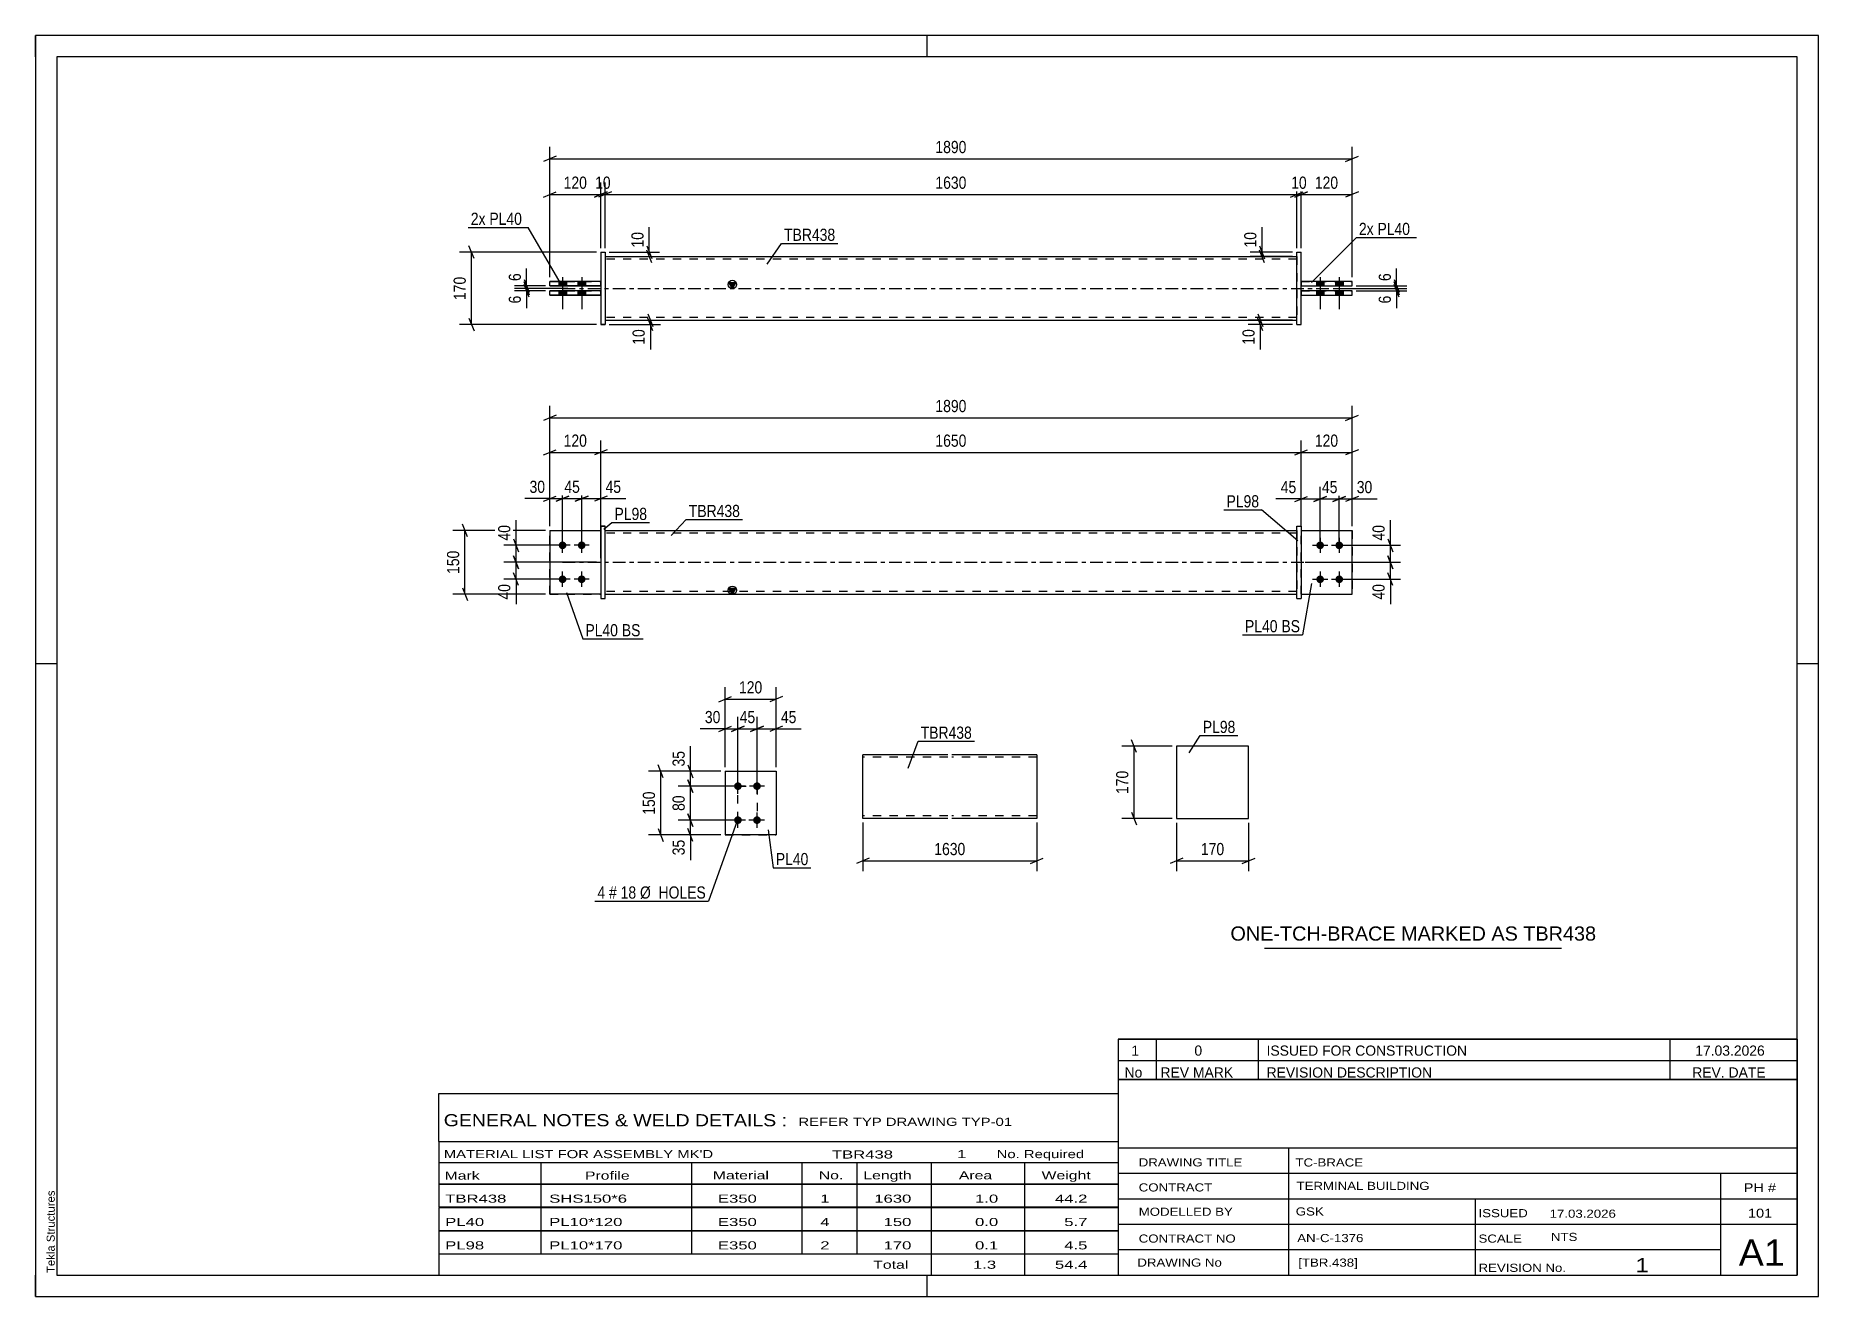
# Paper-space layout 'Layout1' of a CAD drawing. Header units: millimetres. Extents: x 0 to 420, y 0 to 297.
# The model-space entities are those that its viewports show. They can reach past a viewport. Long polylines and large blocks are cut down to what shows.
import ezdxf

# ---------------------------------------------------------------- set-up
doc = ezdxf.new("R2010")
doc.units = ezdxf.units.MM
doc.linetypes.add('DXK_LINE_DOT2', pattern=[3.9198, 1.9599, -1.9599])
doc.linetypes.add('DXK_LINE_DOT3', pattern=[5.9187, 2.979, -0.9799, 0.9799, -0.9799])
doc.layers.add('Viewport layer', color=7, linetype='Continuous', plot=False)
doc.styles.add('Arial', font='ARIAL.TTF', dxfattribs={"height": 0.2})
doc.styles.add('Arial Narrow', font='ARIALN.TTF', dxfattribs={"height": 0.2})

# ---------------------------------------------------------------- blocks, each defined once
blk = doc.blocks.new('Unknown-580870472-1163')
at = {"color": 5, "linetype": 'Continuous'}
for p, q in [((420, 297), (0, 297)), ((0, 297), (0, 0)), ((0, 292), (0, 297)), ((210, 292), (210, 297)), ((420, 0), (420, 297)), ((415, 292), (5, 292)), ((5, 292), (5, 5)), ((415, 5), (415, 292)), ((5, 149), (0, 149)), ((420, 149), (415, 149)), ((0, 0), (0, 5)), ((5, 5), (415, 5)), ((210, 0), (210, 5)), ((0, 0), (420, 0))]:
    blk.add_line(p, q, dxfattribs=at)
at = {"color": 174, "linetype": 'Continuous', "style": 'Arial'}
blk.add_text('Tekla Structures', height=1.9102, rotation=90, dxfattribs=at).set_placement((4.5, 5.5))
blk = doc.blocks.new('Bolt-580870472-1794 - 1790')
at = {"linetype": 'Continuous'}
for points in [[(124.14, 176.03), (123.95, 176.05), (123.78, 176.11), (123.61, 176.2), (123.47, 176.33), (123.36, 176.48), (123.29, 176.65), (123.25, 176.84), (123.25, 177.03), (123.29, 177.21), (123.36, 177.38), (123.47, 177.53), (123.61, 177.66), (123.78, 177.75), (123.95, 177.81), (124.14, 177.83), (124.33, 177.81), (124.51, 177.75), (124.67, 177.66), (124.81, 177.53), (124.92, 177.38), (125, 177.21), (125.04, 177.03), (125.04, 176.84), (125, 176.65), (124.92, 176.48), (124.81, 176.33), (124.67, 176.2), (124.51, 176.11), (124.33, 176.05)], [(128.64, 176.03), (128.45, 176.05), (128.28, 176.11), (128.11, 176.2), (127.97, 176.33), (127.86, 176.48), (127.79, 176.65), (127.75, 176.84), (127.75, 177.03), (127.79, 177.21), (127.86, 177.38), (127.97, 177.53), (128.11, 177.66), (128.28, 177.75), (128.45, 177.81), (128.64, 177.83), (128.83, 177.81), (129.01, 177.75), (129.17, 177.66), (129.31, 177.53), (129.42, 177.38), (129.5, 177.21), (129.54, 177.03), (129.54, 176.84), (129.5, 176.65), (129.42, 176.48), (129.31, 176.33), (129.17, 176.2), (129.01, 176.11), (128.83, 176.05)], [(124.14, 168.03), (123.95, 168.05), (123.78, 168.11), (123.61, 168.2), (123.47, 168.33), (123.36, 168.48), (123.29, 168.65), (123.25, 168.84), (123.25, 169.03), (123.29, 169.21), (123.36, 169.38), (123.47, 169.53), (123.61, 169.66), (123.78, 169.75), (123.95, 169.81), (124.14, 169.83), (124.33, 169.81), (124.51, 169.75), (124.67, 169.66), (124.81, 169.53), (124.92, 169.38), (125, 169.21), (125.04, 169.03), (125.04, 168.84), (125, 168.65), (124.92, 168.48), (124.81, 168.33), (124.67, 168.2), (124.51, 168.11), (124.33, 168.05)], [(128.64, 168.03), (128.45, 168.05), (128.28, 168.11), (128.11, 168.2), (127.97, 168.33), (127.86, 168.48), (127.79, 168.65), (127.75, 168.84), (127.75, 169.03), (127.79, 169.21), (127.86, 169.38), (127.97, 169.53), (128.11, 169.66), (128.28, 169.75), (128.45, 169.81), (128.64, 169.83), (128.83, 169.81), (129.01, 169.75), (129.17, 169.66), (129.31, 169.53), (129.42, 169.38), (129.5, 169.21), (129.54, 169.03), (129.54, 168.84), (129.5, 168.65), (129.42, 168.48), (129.31, 168.33), (129.17, 168.2), (129.01, 168.11), (128.83, 168.05)]]:
    blk.add_hatch(color=1, dxfattribs=at).paths.add_polyline_path(points)
at = {"color": 1, "linetype": 'Continuous'}
for p, q in [((125.94, 176.93), (122.34, 176.93)), ((124.14, 175.13), (124.14, 178.73)), ((130.44, 176.93), (126.84, 176.93)), ((128.64, 175.13), (128.64, 178.73)), ((125.94, 168.93), (122.34, 168.93)), ((124.14, 167.13), (124.14, 170.73)), ((130.44, 168.93), (126.84, 168.93)), ((128.64, 167.13), (128.64, 170.73))]:
    blk.add_line(p, q, dxfattribs=at)
blk = doc.blocks.new('Part-580870472-1809 - 1790')
at = {"color": 2, "linetype": 'Continuous'}
for p, q in [((297.13, 181.43), (298.13, 181.43)), ((297.13, 164.43), (297.13, 181.43)), ((298.13, 181.43), (298.13, 164.43)), ((297.13, 164.43), (297.13, 164.43)), ((297.13, 164.43), (297.13, 164.43)), ((297.13, 164.43), (298.13, 164.43)), ((297.13, 164.43), (298.13, 164.43))]:
    blk.add_line(p, q, dxfattribs=at)
at = {"color": 7, "linetype": 'DXK_LINE_DOT2'}
blk.add_line((297.13, 181.43), (298.13, 181.43), dxfattribs=at)
blk = doc.blocks.new('Bolt-580870472-1793 - 1790')
at = {"linetype": 'Continuous'}
for points in [[(302.63, 177.83), (302.81, 177.81), (302.99, 177.75), (303.15, 177.66), (303.29, 177.53), (303.4, 177.38), (303.48, 177.21), (303.52, 177.03), (303.52, 176.84), (303.48, 176.65), (303.4, 176.48), (303.29, 176.33), (303.15, 176.2), (302.99, 176.11), (302.81, 176.05), (302.63, 176.03), (302.44, 176.05), (302.26, 176.11), (302.1, 176.2), (301.96, 176.33), (301.85, 176.48), (301.77, 176.65), (301.73, 176.84), (301.73, 177.03), (301.77, 177.21), (301.85, 177.38), (301.96, 177.53), (302.1, 177.66), (302.26, 177.75), (302.44, 177.81)], [(307.13, 177.83), (307.31, 177.81), (307.49, 177.75), (307.65, 177.66), (307.79, 177.53), (307.9, 177.38), (307.98, 177.21), (308.02, 177.03), (308.02, 176.84), (307.98, 176.65), (307.9, 176.48), (307.79, 176.33), (307.65, 176.2), (307.49, 176.11), (307.31, 176.05), (307.13, 176.03), (306.94, 176.05), (306.76, 176.11), (306.6, 176.2), (306.46, 176.33), (306.35, 176.48), (306.27, 176.65), (306.23, 176.84), (306.23, 177.03), (306.27, 177.21), (306.35, 177.38), (306.46, 177.53), (306.6, 177.66), (306.76, 177.75), (306.94, 177.81)], [(302.63, 169.83), (302.81, 169.81), (302.99, 169.75), (303.15, 169.66), (303.29, 169.53), (303.4, 169.38), (303.48, 169.21), (303.52, 169.03), (303.52, 168.84), (303.48, 168.65), (303.4, 168.48), (303.29, 168.33), (303.15, 168.2), (302.99, 168.11), (302.81, 168.05), (302.63, 168.03), (302.44, 168.05), (302.26, 168.11), (302.1, 168.2), (301.96, 168.33), (301.85, 168.48), (301.77, 168.65), (301.73, 168.84), (301.73, 169.03), (301.77, 169.21), (301.85, 169.38), (301.96, 169.53), (302.1, 169.66), (302.26, 169.75), (302.44, 169.81)], [(307.13, 169.83), (307.31, 169.81), (307.49, 169.75), (307.65, 169.66), (307.79, 169.53), (307.9, 169.38), (307.98, 169.21), (308.02, 169.03), (308.02, 168.84), (307.98, 168.65), (307.9, 168.48), (307.79, 168.33), (307.65, 168.2), (307.49, 168.11), (307.31, 168.05), (307.13, 168.03), (306.94, 168.05), (306.76, 168.11), (306.6, 168.2), (306.46, 168.33), (306.35, 168.48), (306.27, 168.65), (306.23, 168.84), (306.23, 169.03), (306.27, 169.21), (306.35, 169.38), (306.46, 169.53), (306.6, 169.66), (306.76, 169.75), (306.94, 169.81)]]:
    blk.add_hatch(color=1, dxfattribs=at).paths.add_polyline_path(points)
at = {"color": 1, "linetype": 'Continuous'}
for p, q in [((300.83, 176.93), (304.43, 176.93)), ((302.63, 178.73), (302.63, 175.13)), ((305.33, 176.93), (308.93, 176.93)), ((307.13, 178.73), (307.13, 175.13)), ((300.83, 168.93), (304.43, 168.93)), ((302.63, 170.73), (302.63, 167.13)), ((305.33, 168.93), (308.93, 168.93)), ((307.13, 170.73), (307.13, 167.13))]:
    blk.add_line(p, q, dxfattribs=at)
blk = doc.blocks.new('Part-580870472-1799 - 1790')
at = {"color": 7, "linetype": 'DXK_LINE_DOT2'}
for p, q in [((298.13, 180.43), (310.13, 180.43)), ((298.13, 165.43), (298.13, 180.43)), ((298.13, 180.43), (310.13, 180.43)), ((310.13, 180.43), (310.13, 180.43)), ((310.13, 180.43), (310.13, 165.43)), ((298.13, 165.43), (298.13, 165.43)), ((298.13, 165.43), (310.13, 165.43)), ((298.13, 165.43), (310.13, 165.43))]:
    blk.add_line(p, q, dxfattribs=at)
blk = doc.blocks.new('Part-580870472-1804 - 1790')
at = {"color": 2, "linetype": 'Continuous'}
for p, q in [((298.13, 180.43), (310.13, 180.43)), ((310.13, 180.43), (310.13, 180.43)), ((310.13, 165.43), (310.13, 180.43)), ((298.13, 165.43), (310.13, 165.43))]:
    blk.add_line(p, q, dxfattribs=at)
at = {"color": 7, "linetype": 'DXK_LINE_DOT2'}
for p, q in [((298.13, 180.43), (310.13, 180.43)), ((298.13, 165.43), (298.13, 180.43)), ((298.13, 165.43), (298.13, 165.43)), ((298.13, 165.43), (310.13, 165.43))]:
    blk.add_line(p, q, dxfattribs=at)
blk = doc.blocks.new('Part-580870472-1814 - 1790')
at = {"color": 7, "linetype": 'DXK_LINE_DOT2'}
for p, q in [((121.14, 180.43), (133.14, 180.43)), ((121.14, 180.43), (133.14, 180.43)), ((121.14, 165.43), (121.14, 180.43)), ((133.14, 180.43), (133.14, 180.43)), ((133.14, 180.43), (133.14, 165.43)), ((121.14, 165.43), (133.14, 165.43)), ((133.14, 165.43), (121.14, 165.43)), ((121.14, 165.43), (121.14, 165.43))]:
    blk.add_line(p, q, dxfattribs=at)
blk = doc.blocks.new('Part-580870472-1819 - 1790')
at = {"color": 2, "linetype": 'Continuous'}
for p, q in [((121.14, 180.43), (133.14, 180.43)), ((121.14, 180.43), (121.14, 165.43)), ((133.14, 165.43), (121.14, 165.43)), ((121.14, 165.43), (121.14, 165.43))]:
    blk.add_line(p, q, dxfattribs=at)
at = {"color": 7, "linetype": 'DXK_LINE_DOT2'}
for p, q in [((121.14, 180.43), (133.14, 180.43)), ((133.14, 180.43), (133.14, 180.43)), ((133.14, 180.43), (133.14, 165.43)), ((121.14, 165.43), (133.14, 165.43)), ((121.14, 165.43), (121.14, 165.43))]:
    blk.add_line(p, q, dxfattribs=at)
blk = doc.blocks.new('Part-580870472-1824 - 1790')
at = {"color": 2, "linetype": 'Continuous'}
for p, q in [((134.14, 181.43), (133.14, 181.43)), ((133.14, 181.43), (133.14, 164.43)), ((134.14, 164.43), (134.14, 181.43)), ((133.14, 164.43), (134.14, 164.43)), ((133.14, 164.43), (134.14, 164.43)), ((134.14, 164.43), (134.14, 164.43))]:
    blk.add_line(p, q, dxfattribs=at)
at = {"color": 7, "linetype": 'DXK_LINE_DOT2'}
blk.add_line((133.14, 181.43), (134.14, 181.43), dxfattribs=at)
blk = doc.blocks.new('Part-580870472-1829 - 1790')
at = {"linetype": 'Continuous'}
blk.add_hatch(color=2, dxfattribs=at).paths.add_polyline_path([(164.14, 165.43), (163.34, 166.83), (164.94, 166.83)])
at = {"color": 2, "linetype": 'Continuous'}
for p, q in [((134.14, 180.43), (297.13, 180.43)), ((134.14, 165.43), (297.13, 165.43)), ((164.14, 165.43), (163.34, 166.83)), ((163.34, 166.83), (164.94, 166.83)), ((164.94, 166.83), (164.14, 165.43))]:
    blk.add_line(p, q, dxfattribs=at)
at = {"color": 7, "linetype": 'DXK_LINE_DOT2'}
for p, q in [((134.14, 165.43), (134.14, 180.43)), ((297.13, 179.83), (134.14, 179.83)), ((297.13, 180.43), (297.13, 165.43)), ((297.13, 166.03), (134.14, 166.03))]:
    blk.add_line(p, q, dxfattribs=at)
at = {"color": 7, "linetype": 'DXK_LINE_DOT3'}
blk.add_line((124.14, 172.93), (307.13, 172.93), dxfattribs=at)
at = {"color": 2, "linetype": 'Continuous'}
blk.add_circle((164.14, 166.33), 1, dxfattribs=at)
blk = doc.blocks.new('Part-580870472-2096 - 2082')
at = {"color": 2, "linetype": 'Continuous'}
for p, q in [((133.14, 245.97), (134.14, 245.97)), ((133.14, 245.97), (133.14, 228.97)), ((134.14, 245.97), (134.14, 228.96)), ((134.14, 228.97), (133.14, 228.97)), ((133.14, 228.97), (133.14, 228.96)), ((133.14, 228.97), (133.14, 228.96)), ((133.14, 228.96), (134.14, 228.96))]:
    blk.add_line(p, q, dxfattribs=at)
at = {"color": 7, "linetype": 'DXK_LINE_DOT2'}
for p, q in [((133.14, 245.96), (134.14, 245.96)), ((134.14, 245.96), (134.14, 245.97))]:
    blk.add_line(p, q, dxfattribs=at)
blk = doc.blocks.new('Bolt-580870472-2089 - 2082')
at = {"linetype": 'Continuous'}
for points in [[(123.24, 238.07), (125.04, 238.07), (125.04, 239.07), (123.24, 239.07)], [(123.24, 238.07), (125.04, 238.07), (125.04, 239.07), (123.24, 239.07)], [(123.24, 235.87), (125.04, 235.87), (125.04, 236.87), (123.24, 236.87)], [(123.24, 235.87), (125.04, 235.87), (125.04, 236.87), (123.24, 236.87)], [(127.74, 238.07), (129.54, 238.07), (129.54, 239.07), (127.74, 239.07)], [(127.74, 238.07), (129.54, 238.07), (129.54, 239.07), (127.74, 239.07)], [(127.74, 235.87), (129.54, 235.87), (129.54, 236.87), (127.74, 236.87)], [(127.74, 235.87), (129.54, 235.87), (129.54, 236.87), (127.74, 236.87)]]:
    blk.add_hatch(color=1, dxfattribs=at).paths.add_polyline_path(points)
at = {"color": 1, "linetype": 'Continuous'}
for p, q in [((124.14, 240.07), (124.14, 232.57)), ((124.14, 240.07), (124.14, 232.57)), ((128.64, 240.07), (128.64, 232.57)), ((128.64, 240.07), (128.64, 232.57)), ((123.24, 239.07), (123.24, 238.07)), ((123.24, 239.07), (123.24, 238.07)), ((123.24, 236.87), (123.24, 235.87)), ((123.24, 236.87), (123.24, 235.87)), ((125.04, 239.07), (125.04, 238.07)), ((125.04, 239.07), (125.04, 238.07)), ((125.04, 236.87), (125.04, 235.87)), ((125.04, 236.87), (125.04, 235.87)), ((127.74, 239.07), (127.74, 238.07)), ((127.74, 239.07), (127.74, 238.07)), ((127.74, 236.87), (127.74, 235.87)), ((127.74, 236.87), (127.74, 235.87)), ((129.54, 239.07), (129.54, 238.07)), ((129.54, 239.07), (129.54, 238.07)), ((129.54, 236.87), (129.54, 235.87)), ((129.54, 236.87), (129.54, 235.87))]:
    blk.add_line(p, q, dxfattribs=at)
blk = doc.blocks.new('Part-580870472-2106 - 2082')
at = {"color": 2, "linetype": 'Continuous'}
for p, q in [((133.14, 239.07), (121.14, 239.07)), ((121.14, 238.07), (121.14, 239.07)), ((121.14, 238.07), (133.14, 238.07)), ((133.14, 238.07), (121.14, 238.07))]:
    blk.add_line(p, q, dxfattribs=at)
at = {"color": 7, "linetype": 'DXK_LINE_DOT2'}
for p, q in [((121.14, 239.07), (133.14, 239.07)), ((121.14, 238.07), (121.14, 238.07)), ((133.14, 238.07), (133.14, 239.07))]:
    blk.add_line(p, q, dxfattribs=at)
blk = doc.blocks.new('Bolt-580870472-2090 - 2082')
at = {"linetype": 'Continuous'}
for points in [[(303.53, 239.07), (301.73, 239.07), (301.73, 238.07), (303.53, 238.07)], [(303.53, 239.07), (301.73, 239.07), (301.73, 238.07), (303.53, 238.07)], [(303.53, 236.87), (301.73, 236.87), (301.73, 235.87), (303.53, 235.87)], [(303.53, 236.87), (301.73, 236.87), (301.73, 235.87), (303.53, 235.87)], [(308.03, 239.07), (306.23, 239.07), (306.23, 238.07), (308.03, 238.07)], [(308.03, 239.07), (306.23, 239.07), (306.23, 238.07), (308.03, 238.07)], [(308.03, 236.87), (306.23, 236.87), (306.23, 235.87), (308.03, 235.87)], [(308.03, 236.87), (306.23, 236.87), (306.23, 235.87), (308.03, 235.87)]]:
    blk.add_hatch(color=1, dxfattribs=at).paths.add_polyline_path(points)
at = {"color": 1, "linetype": 'Continuous'}
for p, q in [((302.63, 240.07), (302.63, 232.57)), ((302.63, 240.07), (302.63, 232.57)), ((307.13, 240.07), (307.13, 232.57)), ((307.13, 240.07), (307.13, 232.57)), ((301.73, 239.07), (301.73, 238.07)), ((301.73, 239.07), (301.73, 238.07)), ((301.73, 236.87), (301.73, 235.87)), ((301.73, 236.87), (301.73, 235.87)), ((303.53, 239.07), (303.53, 238.07)), ((303.53, 239.07), (303.53, 238.07)), ((303.53, 236.87), (303.53, 235.87)), ((303.53, 236.87), (303.53, 235.87)), ((306.23, 239.07), (306.23, 238.07)), ((306.23, 239.07), (306.23, 238.07)), ((306.23, 236.87), (306.23, 235.87)), ((306.23, 236.87), (306.23, 235.87)), ((308.03, 239.07), (308.03, 238.07)), ((308.03, 239.07), (308.03, 238.07)), ((308.03, 236.87), (308.03, 235.87)), ((308.03, 236.87), (308.03, 235.87))]:
    blk.add_line(p, q, dxfattribs=at)
blk = doc.blocks.new('Part-580870472-2095 - 2082')
at = {"linetype": 'Continuous'}
blk.add_hatch(color=2, dxfattribs=at).paths.add_polyline_path([(164.14, 237.47), (163.34, 238.87), (164.94, 238.87)])
at = {"color": 2, "linetype": 'Continuous'}
for p, q in [((134.14, 244.97), (297.13, 244.97)), ((164.14, 237.47), (163.34, 238.87)), ((163.34, 238.87), (164.94, 238.87)), ((164.94, 238.87), (164.14, 237.47)), ((134.14, 229.97), (297.13, 229.97))]:
    blk.add_line(p, q, dxfattribs=at)
at = {"color": 7, "linetype": 'DXK_LINE_DOT2'}
for p, q in [((134.14, 244.97), (134.14, 229.97)), ((297.13, 244.37), (134.14, 244.37)), ((297.13, 244.97), (297.13, 229.97)), ((297.13, 230.57), (134.14, 230.57))]:
    blk.add_line(p, q, dxfattribs=at)
at = {"color": 7, "linetype": 'DXK_LINE_DOT3'}
blk.add_line((124.14, 237.47), (307.13, 237.47), dxfattribs=at)
at = {"color": 2, "linetype": 'Continuous'}
blk.add_circle((164.14, 238.37), 1, dxfattribs=at)
blk = doc.blocks.new('Part-580870472-2101 - 2082')
at = {"color": 2, "linetype": 'Continuous'}
for p, q in [((133.14, 236.87), (121.14, 236.87)), ((121.14, 235.87), (121.14, 236.87)), ((121.14, 235.87), (133.14, 235.87)), ((133.14, 235.87), (121.14, 235.87))]:
    blk.add_line(p, q, dxfattribs=at)
at = {"color": 7, "linetype": 'DXK_LINE_DOT2'}
for p, q in [((121.14, 236.87), (133.14, 236.87)), ((121.14, 235.87), (121.14, 235.87)), ((133.14, 235.87), (133.14, 236.87))]:
    blk.add_line(p, q, dxfattribs=at)
blk = doc.blocks.new('Part-580870472-2107 - 2082')
at = {"color": 2, "linetype": 'Continuous'}
for p, q in [((297.13, 228.97), (297.13, 245.97)), ((297.13, 245.97), (298.13, 245.97)), ((298.13, 228.97), (298.13, 245.97)), ((297.13, 228.97), (298.13, 228.97)), ((297.13, 228.97), (297.13, 228.96)), ((297.13, 228.96), (297.13, 228.97)), ((297.13, 228.96), (298.13, 228.96)), ((298.13, 228.96), (298.13, 228.97)), ((298.13, 228.97), (298.13, 228.96))]:
    blk.add_line(p, q, dxfattribs=at)
at = {"color": 7, "linetype": 'DXK_LINE_DOT2'}
for q in [(297.13, 245.97), (298.13, 245.96)]:
    blk.add_line((297.13, 245.96), q, dxfattribs=at)
blk = doc.blocks.new('Part-580870472-2112 - 2082')
at = {"color": 2, "linetype": 'Continuous'}
for p, q in [((310.13, 239.07), (298.13, 239.07)), ((298.13, 238.07), (310.13, 238.07)), ((298.13, 238.07), (310.13, 238.07)), ((310.13, 238.07), (310.13, 239.07))]:
    blk.add_line(p, q, dxfattribs=at)
at = {"color": 7, "linetype": 'DXK_LINE_DOT2'}
for p, q in [((298.13, 239.07), (298.13, 238.07)), ((298.13, 239.07), (310.13, 239.07)), ((310.13, 238.07), (310.13, 238.07)), ((310.13, 238.07), (310.13, 238.07))]:
    blk.add_line(p, q, dxfattribs=at)
blk = doc.blocks.new('Part-580870472-2117 - 2082')
at = {"color": 2, "linetype": 'Continuous'}
for p, q in [((310.13, 236.87), (298.13, 236.87)), ((298.13, 235.87), (310.13, 235.87)), ((298.13, 235.87), (310.13, 235.87)), ((310.13, 235.87), (310.13, 236.87))]:
    blk.add_line(p, q, dxfattribs=at)
at = {"color": 7, "linetype": 'DXK_LINE_DOT2'}
for p, q in [((298.13, 236.87), (298.13, 235.87)), ((298.13, 236.87), (310.13, 236.87)), ((310.13, 235.87), (310.13, 235.87)), ((310.13, 235.87), (310.13, 235.87))]:
    blk.add_line(p, q, dxfattribs=at)
blk = doc.blocks.new('Part-580870472-1458 - 1409')
at = {"color": 2, "linetype": 'Continuous'}
for p, q in [((162.45, 123.69), (174.45, 123.69)), ((162.45, 123.69), (162.45, 108.69)), ((174.45, 123.69), (174.45, 123.69)), ((174.45, 123.69), (174.45, 108.69)), ((174.45, 108.69), (162.45, 108.69)), ((162.45, 108.69), (162.45, 108.69))]:
    blk.add_line(p, q, dxfattribs=at)
at = {"color": 7, "linetype": 'DXK_LINE_DOT2'}
for p, q in [((162.45, 123.69), (174.45, 123.69)), ((174.45, 123.69), (174.45, 123.69)), ((162.45, 108.69), (174.45, 108.69))]:
    blk.add_line(p, q, dxfattribs=at)
blk = doc.blocks.new('Bolt-580870472-1443 - 1409')
at = {"linetype": 'Continuous'}
for points in [[(165.45, 121.09), (165.64, 121.07), (165.82, 121.01), (165.98, 120.92), (166.12, 120.79), (166.23, 120.64), (166.31, 120.47), (166.35, 120.28), (166.35, 120.1), (166.31, 119.91), (166.23, 119.74), (166.12, 119.59), (165.98, 119.46), (165.82, 119.37), (165.64, 119.31), (165.45, 119.29), (165.26, 119.31), (165.09, 119.37), (164.92, 119.46), (164.78, 119.59), (164.67, 119.74), (164.6, 119.91), (164.56, 120.1), (164.56, 120.28), (164.6, 120.47), (164.67, 120.64), (164.78, 120.79), (164.92, 120.92), (165.09, 121.01), (165.26, 121.07)], [(169.95, 121.09), (170.14, 121.07), (170.32, 121.01), (170.48, 120.92), (170.62, 120.79), (170.73, 120.64), (170.81, 120.47), (170.85, 120.28), (170.85, 120.1), (170.81, 119.91), (170.73, 119.74), (170.62, 119.59), (170.48, 119.46), (170.32, 119.37), (170.14, 119.31), (169.95, 119.29), (169.76, 119.31), (169.59, 119.37), (169.42, 119.46), (169.28, 119.59), (169.17, 119.74), (169.1, 119.91), (169.06, 120.1), (169.06, 120.28), (169.1, 120.47), (169.17, 120.64), (169.28, 120.79), (169.42, 120.92), (169.59, 121.01), (169.76, 121.07)], [(165.45, 113.09), (165.64, 113.07), (165.82, 113.01), (165.98, 112.92), (166.12, 112.79), (166.23, 112.64), (166.31, 112.47), (166.35, 112.28), (166.35, 112.1), (166.31, 111.91), (166.23, 111.74), (166.12, 111.59), (165.98, 111.46), (165.82, 111.37), (165.64, 111.31), (165.45, 111.29), (165.26, 111.31), (165.09, 111.37), (164.92, 111.46), (164.78, 111.59), (164.67, 111.74), (164.6, 111.91), (164.56, 112.1), (164.56, 112.28), (164.6, 112.47), (164.67, 112.64), (164.78, 112.79), (164.92, 112.92), (165.09, 113.01), (165.26, 113.07)], [(169.95, 113.09), (170.14, 113.07), (170.32, 113.01), (170.48, 112.92), (170.62, 112.79), (170.73, 112.64), (170.81, 112.47), (170.85, 112.28), (170.85, 112.1), (170.81, 111.91), (170.73, 111.74), (170.62, 111.59), (170.48, 111.46), (170.32, 111.37), (170.14, 111.31), (169.95, 111.29), (169.76, 111.31), (169.59, 111.37), (169.42, 111.46), (169.28, 111.59), (169.17, 111.74), (169.1, 111.91), (169.06, 112.1), (169.06, 112.28), (169.1, 112.47), (169.17, 112.64), (169.28, 112.79), (169.42, 112.92), (169.59, 113.01), (169.76, 113.07)]]:
    blk.add_hatch(color=1, dxfattribs=at).paths.add_polyline_path(points)
at = {"color": 1, "linetype": 'Continuous'}
for p, q in [((165.45, 118.39), (165.45, 121.99)), ((169.95, 118.39), (169.95, 121.99)), ((167.25, 120.19), (163.65, 120.19)), ((171.75, 120.19), (168.15, 120.19)), ((165.45, 110.39), (165.45, 113.99)), ((169.95, 110.39), (169.95, 113.99)), ((167.25, 112.19), (163.65, 112.19)), ((171.75, 112.19), (168.15, 112.19))]:
    blk.add_line(p, q, dxfattribs=at)
blk = doc.blocks.new('Part-580870472-1389 - 1373')
at = {"color": 2, "linetype": 'Continuous'}
for p, q in [((285.78, 129.59), (268.78, 129.59)), ((268.78, 129.59), (268.78, 112.59)), ((285.78, 112.59), (285.78, 129.59)), ((268.78, 112.59), (285.78, 112.59))]:
    blk.add_line(p, q, dxfattribs=at)
blk = doc.blocks.new('Part-580870472-1274 - 1255')
at = {"color": 2, "linetype": 'Continuous'}
for p, q in [((214.87, 127.6), (194.87, 127.6)), ((194.87, 112.69), (194.87, 127.6)), ((235.87, 127.6), (215.87, 127.6)), ((235.87, 127.6), (235.87, 112.6)), ((194.87, 112.6), (194.87, 112.69)), ((214.87, 112.6), (194.87, 112.6)), ((235.87, 112.6), (215.87, 112.6))]:
    blk.add_line(p, q, dxfattribs=at)
at = {"color": 7, "linetype": 'DXK_LINE_DOT2'}
for p, q in [((214.87, 127), (194.87, 127)), ((235.87, 127), (215.87, 127)), ((194.87, 113.2), (194.87, 113.25)), ((214.87, 113.2), (194.87, 113.2)), ((235.87, 113.2), (215.87, 113.2)), ((235.87, 113.2), (235.87, 113.25))]:
    blk.add_line(p, q, dxfattribs=at)
blk = doc.blocks.new('Rectangle-580870472-1567 - 1409')
at = {"color": 1, "linetype": 'DXK_LINE_DOT2'}
blk.add_lwpolyline([(165.45, 120.19), (169.95, 120.19), (169.95, 112.19), (165.45, 112.19), (165.45, 120.19)], close=True, dxfattribs=at)
blk = doc.blocks.new('StraightDimension-580870472-2042 - 1790')
at = {"color": 7, "linetype": 'Continuous'}
for p, q in [((132.14, 172.93), (110.33, 172.93)), ((112.58, 174.43), (113.78, 171.43)), ((113.18, 168.93), (113.18, 172.93)), ((123.14, 168.93), (110.33, 168.93)), ((113.78, 167.43), (112.58, 170.43))]:
    blk.add_line(p, q, dxfattribs=at)
at = {"color": 0}
blk.add_wipeout([(112.43, 168.41), (108.23, 168.41), (108.23, 163.55), (112.43, 163.55)], dxfattribs=at)
at = {"color": 7, "linetype": 'Continuous'}
blk.add_line((113.18, 168.93), (113.18, 163.03), dxfattribs=at)
blk.add_line((113.18, 168.93), (113.18, 163.03), dxfattribs=at)
at = {"color": 3, "style": 'Arial Narrow'}
blk.add_text('40', height=2.863, rotation=90.0002, dxfattribs=at).set_placement((111.83, 164.15))
blk = doc.blocks.new('StraightDimension-580870472-1996 - 1790')
at = {"color": 7, "linetype": 'Continuous'}
for p, q in [((121.14, 181.43), (121.14, 190.78)), ((124.14, 177.93), (124.14, 190.78)), ((119.64, 187.33), (122.64, 188.53)), ((121.14, 187.93), (124.14, 187.93)), ((125.64, 188.53), (122.64, 187.33))]:
    blk.add_line(p, q, dxfattribs=at)
at = {"color": 0}
blk.add_wipeout([(120.62, 188.68), (120.62, 192.88), (115.76, 192.88), (115.76, 188.68)], dxfattribs=at)
at = {"color": 7, "linetype": 'Continuous'}
blk.add_line((121.14, 187.93), (115.24, 187.93), dxfattribs=at)
blk.add_line((121.14, 187.93), (115.24, 187.93), dxfattribs=at)
at = {"color": 3, "style": 'Arial Narrow'}
blk.add_text('30', height=2.863, dxfattribs=at).set_placement((116.36, 189.28))
blk = doc.blocks.new('StraightDimension-580870472-1878 - 1790')
at = {"color": 7, "linetype": 'Continuous'}
for p, q in [((122.64, 207.56), (119.64, 206.36)), ((121.14, 181.43), (121.14, 209.81)), ((121.14, 206.96), (310.13, 206.96)), ((308.63, 206.36), (311.63, 207.56)), ((310.13, 181.43), (310.13, 209.81))]:
    blk.add_line(p, q, dxfattribs=at)
at = {"color": 0}
blk.add_wipeout([(219.89, 207.71), (219.89, 211.91), (211.38, 211.91), (211.38, 207.71)], dxfattribs=at)
at = {"color": 3, "style": 'Arial Narrow'}
blk.add_text('1890', height=2.863, dxfattribs=at).set_placement((211.98, 208.31))
blk = doc.blocks.new('StraightDimension-580870472-1951 - 1790')
at = {"color": 7, "linetype": 'Continuous'}
for p, q in [((121.14, 181.43), (121.14, 201.66)), ((133.14, 173.93), (133.14, 201.66)), ((119.64, 198.21), (122.64, 199.41)), ((121.14, 198.81), (133.14, 198.81)), ((134.64, 199.41), (131.64, 198.21))]:
    blk.add_line(p, q, dxfattribs=at)
at = {"color": 0}
blk.add_wipeout([(130.48, 199.56), (130.48, 203.76), (123.8, 203.76), (123.8, 199.56)], dxfattribs=at)
at = {"color": 3, "style": 'Arial Narrow'}
blk.add_text('120', height=2.863, dxfattribs=at).set_placement((124.4, 200.16))
blk = doc.blocks.new('StraightDimension-580870472-1832 - 1790')
at = {"color": 7, "linetype": 'Continuous'}
for p, q in [((307.13, 177.93), (307.13, 190.72)), ((310.13, 181.43), (310.13, 190.72)), ((305.63, 187.27), (308.63, 188.47)), ((307.13, 187.87), (310.13, 187.87)), ((311.63, 188.47), (308.63, 187.27))]:
    blk.add_line(p, q, dxfattribs=at)
at = {"color": 0}
blk.add_wipeout([(315.51, 188.62), (315.51, 192.82), (310.65, 192.82), (310.65, 188.62)], dxfattribs=at)
at = {"color": 7, "linetype": 'Continuous'}
blk.add_line((310.13, 187.87), (316.03, 187.87), dxfattribs=at)
blk.add_line((310.13, 187.87), (316.03, 187.87), dxfattribs=at)
at = {"color": 3, "style": 'Arial Narrow'}
blk.add_text('30', height=2.863, dxfattribs=at).set_placement((311.25, 189.22))
blk = doc.blocks.new('StraightDimension-580870472-1848 - 1790')
at = {"color": 7, "linetype": 'Continuous'}
for p, q in [((302.63, 177.93), (302.63, 190.72)), ((307.13, 177.93), (307.13, 190.72)), ((301.13, 187.27), (304.13, 188.47)), ((302.63, 187.87), (307.13, 187.87)), ((308.63, 188.47), (305.63, 187.27))]:
    blk.add_line(p, q, dxfattribs=at)
at = {"color": 0}
blk.add_wipeout([(307.3, 188.62), (307.3, 192.82), (302.45, 192.82), (302.45, 188.62)], dxfattribs=at)
at = {"color": 3, "style": 'Arial Narrow'}
blk.add_text('45', height=2.863, dxfattribs=at).set_placement((303.05, 189.22))
blk = doc.blocks.new('StraightDimension-580870472-1861 - 1790')
at = {"color": 7, "linetype": 'Continuous'}
for p, q in [((298.13, 181.43), (298.13, 190.72)), ((302.63, 177.93), (302.63, 190.72)), ((296.63, 187.27), (299.63, 188.47)), ((298.13, 187.87), (302.63, 187.87)), ((304.13, 188.47), (301.13, 187.27))]:
    blk.add_line(p, q, dxfattribs=at)
at = {"color": 0}
blk.add_wipeout([(297.6, 188.62), (297.6, 192.82), (292.74, 192.82), (292.74, 188.62)], dxfattribs=at)
at = {"color": 7, "linetype": 'Continuous'}
blk.add_line((298.13, 187.87), (292.22, 187.87), dxfattribs=at)
blk.add_line((298.13, 187.87), (292.22, 187.87), dxfattribs=at)
at = {"color": 3, "style": 'Arial Narrow'}
blk.add_text('45', height=2.863, dxfattribs=at).set_placement((293.34, 189.22))
blk = doc.blocks.new('StraightDimension-580870472-1898 - 1790')
at = {"color": 7, "linetype": 'Continuous'}
for p, q in [((308.13, 176.93), (321.57, 176.93)), ((318.57, 178.43), (319.77, 175.43)), ((319.17, 172.93), (319.17, 176.93)), ((299.13, 172.93), (321.57, 172.93)), ((319.77, 171.43), (318.57, 174.43))]:
    blk.add_line(p, q, dxfattribs=at)
at = {"color": 0}
blk.add_wipeout([(318.42, 182.31), (314.22, 182.31), (314.22, 177.46), (318.42, 177.46)], dxfattribs=at)
at = {"color": 7, "linetype": 'Continuous'}
blk.add_line((319.17, 176.93), (319.17, 182.84), dxfattribs=at)
blk.add_line((319.17, 176.93), (319.17, 182.84), dxfattribs=at)
at = {"color": 3, "style": 'Arial Narrow'}
blk.add_text('40', height=2.863, rotation=90.0002, dxfattribs=at).set_placement((317.82, 178.06))
blk = doc.blocks.new('StraightDimension-580870472-1907 - 1790')
at = {"color": 7, "linetype": 'Continuous'}
for p, q in [((299.13, 172.93), (321.57, 172.93)), ((318.57, 174.43), (319.77, 171.43)), ((319.17, 168.93), (319.17, 172.93)), ((308.13, 168.93), (321.57, 168.93)), ((319.77, 167.43), (318.57, 170.43))]:
    blk.add_line(p, q, dxfattribs=at)
at = {"color": 0}
blk.add_wipeout([(318.42, 168.41), (314.22, 168.41), (314.22, 163.55), (318.42, 163.55)], dxfattribs=at)
at = {"color": 7, "linetype": 'Continuous'}
blk.add_line((319.17, 168.93), (319.17, 163.03), dxfattribs=at)
blk.add_line((319.17, 168.93), (319.17, 163.03), dxfattribs=at)
at = {"color": 3, "style": 'Arial Narrow'}
blk.add_text('40', height=2.863, rotation=90.0002, dxfattribs=at).set_placement((317.82, 164.15))
blk = doc.blocks.new('StraightDimension-580870472-1917 - 1790')
at = {"color": 7, "linetype": 'Continuous'}
for p, q in [((298.13, 181.43), (298.13, 201.66)), ((310.13, 181.43), (310.13, 201.66)), ((296.63, 198.21), (299.63, 199.41)), ((298.13, 198.81), (310.13, 198.81)), ((311.63, 199.41), (308.63, 198.21))]:
    blk.add_line(p, q, dxfattribs=at)
at = {"color": 0}
blk.add_wipeout([(307.47, 199.56), (307.47, 203.76), (300.78, 203.76), (300.78, 199.56)], dxfattribs=at)
at = {"color": 3, "style": 'Arial Narrow'}
blk.add_text('120', height=2.863, dxfattribs=at).set_placement((301.38, 200.16))
blk = doc.blocks.new('StraightDimension-580870472-1936 - 1790')
at = {"color": 7, "linetype": 'Continuous'}
for p, q in [((133.14, 173.93), (133.14, 201.66)), ((298.13, 181.43), (298.13, 201.66)), ((134.64, 199.41), (131.64, 198.21)), ((133.14, 198.81), (298.13, 198.81)), ((296.63, 198.21), (299.63, 199.41))]:
    blk.add_line(p, q, dxfattribs=at)
at = {"color": 0}
blk.add_wipeout([(219.89, 199.56), (219.89, 203.76), (211.38, 203.76), (211.38, 199.56)], dxfattribs=at)
at = {"color": 3, "style": 'Arial Narrow'}
blk.add_text('1650', height=2.863, dxfattribs=at).set_placement((211.98, 200.16))
blk = doc.blocks.new('StraightDimension-580870472-1967 - 1790')
at = {"color": 7, "linetype": 'Continuous'}
for p, q in [((128.64, 177.93), (128.64, 190.78)), ((133.14, 181.43), (133.14, 190.78)), ((127.14, 187.33), (130.14, 188.53)), ((128.64, 187.93), (133.14, 187.93)), ((134.64, 188.53), (131.64, 187.33))]:
    blk.add_line(p, q, dxfattribs=at)
at = {"color": 0}
blk.add_wipeout([(138.52, 188.68), (138.52, 192.88), (133.67, 192.88), (133.67, 188.68)], dxfattribs=at)
at = {"color": 7, "linetype": 'Continuous'}
blk.add_line((133.14, 187.93), (139.05, 187.93), dxfattribs=at)
blk.add_line((133.14, 187.93), (139.05, 187.93), dxfattribs=at)
at = {"color": 3, "style": 'Arial Narrow'}
blk.add_text('45', height=2.863, dxfattribs=at).set_placement((134.27, 189.28))
blk = doc.blocks.new('StraightDimension-580870472-1983 - 1790')
at = {"color": 7, "linetype": 'Continuous'}
for p, q in [((124.14, 177.93), (124.14, 190.78)), ((128.64, 177.93), (128.64, 190.78)), ((122.64, 187.33), (125.64, 188.53)), ((124.14, 187.93), (128.64, 187.93)), ((130.14, 188.53), (127.14, 187.33))]:
    blk.add_line(p, q, dxfattribs=at)
at = {"color": 0}
blk.add_wipeout([(128.82, 188.68), (128.82, 192.88), (123.96, 192.88), (123.96, 188.68)], dxfattribs=at)
at = {"color": 3, "style": 'Arial Narrow'}
blk.add_text('45', height=2.863, dxfattribs=at).set_placement((124.56, 189.28))
blk = doc.blocks.new('StraightDimension-580870472-2013 - 1790')
at = {"color": 7, "linetype": 'Continuous'}
for p, q in [((101.73, 178.93), (100.53, 181.93)), ((120.14, 180.43), (98.28, 180.43)), ((101.13, 165.43), (101.13, 180.43)), ((120.14, 165.43), (98.28, 165.43)), ((100.53, 166.93), (101.73, 163.93))]:
    blk.add_line(p, q, dxfattribs=at)
at = {"color": 0}
blk.add_wipeout([(100.38, 176.27), (96.18, 176.27), (96.18, 169.59), (100.38, 169.59)], dxfattribs=at)
at = {"color": 3, "style": 'Arial Narrow'}
blk.add_text('150', height=2.863, rotation=90.0002, dxfattribs=at).set_placement((99.78, 170.19))
blk = doc.blocks.new('StraightDimension-580870472-2033 - 1790')
at = {"color": 7, "linetype": 'Continuous'}
for p, q in [((123.14, 176.93), (110.33, 176.93)), ((112.58, 178.43), (113.78, 175.43)), ((113.18, 172.93), (113.18, 176.93)), ((132.14, 172.93), (110.33, 172.93)), ((113.78, 171.43), (112.58, 174.43))]:
    blk.add_line(p, q, dxfattribs=at)
at = {"color": 0}
blk.add_wipeout([(112.43, 182.31), (108.23, 182.31), (108.23, 177.46), (112.43, 177.46)], dxfattribs=at)
at = {"color": 7, "linetype": 'Continuous'}
blk.add_line((113.18, 176.93), (113.18, 182.84), dxfattribs=at)
blk.add_line((113.18, 176.93), (113.18, 182.84), dxfattribs=at)
at = {"color": 3, "style": 'Arial Narrow'}
blk.add_text('40', height=2.863, rotation=90.0002, dxfattribs=at).set_placement((111.83, 178.06))
blk = doc.blocks.new('StraightDimension-580870472-2153 - 2082')
at = {"color": 7, "linetype": 'Continuous'}
for p, q in [((133.14, 246.97), (133.14, 262.43)), ((134.14, 246.97), (134.14, 262.43)), ((131.64, 258.98), (134.64, 260.18)), ((135.64, 260.18), (132.64, 258.98)), ((133.14, 259.58), (134.14, 259.58))]:
    blk.add_line(p, q, dxfattribs=at)
at = {"color": 0}
blk.add_wipeout([(136.07, 260.33), (136.07, 264.53), (131.21, 264.53), (131.21, 260.33)], dxfattribs=at)
at = {"color": 3, "style": 'Arial Narrow'}
blk.add_text('10', height=2.863, dxfattribs=at).set_placement((131.81, 260.93))
blk = doc.blocks.new('StraightDimension-580870472-2234 - 2082')
at = {"color": 7, "linetype": 'Continuous'}
for p, q in [((320.03, 239.57), (321.23, 236.57)), ((305.88, 237.47), (323.03, 237.47)), ((311.13, 238.07), (323.03, 238.07)), ((321.23, 235.97), (320.03, 238.97)), ((320.63, 237.47), (320.63, 238.07))]:
    blk.add_line(p, q, dxfattribs=at)
at = {"color": 0}
blk.add_wipeout([(319.88, 241.62), (315.68, 241.62), (315.68, 238.59), (319.88, 238.59)], dxfattribs=at)
at = {"color": 7, "linetype": 'Continuous'}
blk.add_line((320.63, 238.07), (320.63, 242.14), dxfattribs=at)
blk.add_line((320.63, 238.07), (320.63, 242.14), dxfattribs=at)
at = {"color": 3, "style": 'Arial Narrow'}
blk.add_text('6', height=2.86, rotation=90.0002, dxfattribs=at).set_placement((319.28, 239.19))
blk = doc.blocks.new('StraightDimension-580870472-2142 - 2082')
at = {"color": 7, "linetype": 'Continuous'}
for p, q in [((121.14, 240.07), (121.14, 270.83)), ((310.13, 240.07), (310.13, 270.83)), ((122.64, 268.58), (119.64, 267.38)), ((121.14, 267.98), (310.13, 267.98)), ((308.63, 267.38), (311.63, 268.58))]:
    blk.add_line(p, q, dxfattribs=at)
at = {"color": 0}
blk.add_wipeout([(219.89, 268.73), (219.89, 272.93), (211.38, 272.93), (211.38, 268.73)], dxfattribs=at)
at = {"color": 3, "style": 'Arial Narrow'}
blk.add_text('1890', height=2.863, dxfattribs=at).set_placement((211.98, 269.33))
blk = doc.blocks.new('StraightDimension-580870472-2264 - 2082')
at = {"color": 7, "linetype": 'Continuous'}
for p, q in [((125.39, 237.47), (112.82, 237.47)), ((120.14, 236.87), (112.82, 236.87)), ((115.07, 238.97), (116.27, 235.97)), ((116.27, 235.37), (115.07, 238.37)), ((115.67, 236.87), (115.67, 237.47))]:
    blk.add_line(p, q, dxfattribs=at)
at = {"color": 0}
blk.add_wipeout([(114.92, 236.34), (110.72, 236.34), (110.72, 233.31), (114.92, 233.31)], dxfattribs=at)
at = {"color": 7, "linetype": 'Continuous'}
blk.add_line((115.67, 236.87), (115.67, 232.79), dxfattribs=at)
blk.add_line((115.67, 236.87), (115.67, 232.79), dxfattribs=at)
at = {"color": 3, "style": 'Arial Narrow'}
blk.add_text('6', height=2.86, rotation=90.0002, dxfattribs=at).set_placement((114.32, 233.91))
blk = doc.blocks.new('StraightDimension-580870472-2183 - 2082')
at = {"color": 7, "linetype": 'Continuous'}
for p, q in [((121.14, 240.07), (121.14, 262.43)), ((133.14, 246.97), (133.14, 262.43)), ((119.64, 258.98), (122.64, 260.18)), ((121.14, 259.58), (133.14, 259.58)), ((134.64, 260.18), (131.64, 258.98))]:
    blk.add_line(p, q, dxfattribs=at)
at = {"color": 0}
blk.add_wipeout([(130.48, 260.33), (130.48, 264.53), (123.8, 264.53), (123.8, 260.33)], dxfattribs=at)
at = {"color": 3, "style": 'Arial Narrow'}
blk.add_text('120', height=2.863, dxfattribs=at).set_placement((124.4, 260.93))
blk = doc.blocks.new('StraightDimension-580870472-2119 - 2082')
at = {"color": 7, "linetype": 'Continuous'}
for p, q in [((287.93, 231.47), (289.13, 228.47)), ((296.13, 229.97), (285.68, 229.97)), ((296.13, 228.97), (285.68, 228.97)), ((289.13, 227.47), (287.93, 230.47)), ((288.53, 228.97), (288.53, 229.97))]:
    blk.add_line(p, q, dxfattribs=at)
at = {"color": 0}
blk.add_wipeout([(287.78, 228.44), (283.58, 228.44), (283.58, 223.59), (287.78, 223.59)], dxfattribs=at)
at = {"color": 7, "linetype": 'Continuous'}
blk.add_line((288.53, 228.97), (288.53, 223.06), dxfattribs=at)
blk.add_line((288.53, 228.97), (288.53, 223.06), dxfattribs=at)
at = {"color": 3, "style": 'Arial Narrow'}
blk.add_text('10', height=2.863, rotation=90.0002, dxfattribs=at).set_placement((287.18, 224.19))
blk = doc.blocks.new('StraightDimension-580870472-2193 - 2082')
at = {"color": 7, "linetype": 'Continuous'}
for p, q in [((298.13, 246.96), (298.13, 262.43)), ((310.13, 240.07), (310.13, 262.43)), ((296.63, 258.98), (299.63, 260.18)), ((298.13, 259.58), (310.13, 259.58)), ((311.63, 260.18), (308.63, 258.98))]:
    blk.add_line(p, q, dxfattribs=at)
at = {"color": 0}
blk.add_wipeout([(307.47, 260.33), (307.47, 264.53), (300.78, 264.53), (300.78, 260.33)], dxfattribs=at)
at = {"color": 3, "style": 'Arial Narrow'}
blk.add_text('120', height=2.863, dxfattribs=at).set_placement((301.38, 260.93))
blk = doc.blocks.new('StraightDimension-580870472-2129 - 2082')
at = {"color": 7, "linetype": 'Continuous'}
for p, q in [((296.13, 245.96), (286.1, 245.96)), ((296.13, 244.97), (286.1, 244.97)), ((288.35, 247.46), (289.55, 244.46)), ((289.55, 243.47), (288.35, 246.47)), ((288.95, 244.97), (288.95, 245.96))]:
    blk.add_line(p, q, dxfattribs=at)
at = {"color": 0}
blk.add_wipeout([(288.2, 251.35), (284, 251.35), (284, 246.49), (288.2, 246.49)], dxfattribs=at)
at = {"color": 7, "linetype": 'Continuous'}
blk.add_line((288.95, 245.96), (288.95, 251.87), dxfattribs=at)
blk.add_line((288.95, 245.96), (288.95, 251.87), dxfattribs=at)
at = {"color": 3, "style": 'Arial Narrow'}
blk.add_text('10', height=2.863, rotation=90.0002, dxfattribs=at).set_placement((287.6, 247.09))
blk = doc.blocks.new('StraightDimension-580870472-2163 - 2082')
at = {"color": 7, "linetype": 'Continuous'}
for p, q in [((134.14, 246.97), (134.14, 262.43)), ((297.13, 246.96), (297.13, 262.43)), ((135.64, 260.18), (132.64, 258.98)), ((134.14, 259.58), (297.13, 259.58)), ((295.63, 258.98), (298.63, 260.18))]:
    blk.add_line(p, q, dxfattribs=at)
at = {"color": 0}
blk.add_wipeout([(219.89, 260.33), (219.89, 264.53), (211.38, 264.53), (211.38, 260.33)], dxfattribs=at)
at = {"color": 3, "style": 'Arial Narrow'}
blk.add_text('1630', height=2.863, dxfattribs=at).set_placement((211.98, 260.93))
blk = doc.blocks.new('StraightDimension-580870472-2173 - 2082')
at = {"color": 7, "linetype": 'Continuous'}
for p, q in [((297.13, 246.96), (297.13, 262.43)), ((298.13, 246.96), (298.13, 262.43)), ((295.63, 258.98), (298.63, 260.18)), ((299.63, 260.18), (296.63, 258.98)), ((297.13, 259.58), (298.13, 259.58))]:
    blk.add_line(p, q, dxfattribs=at)
at = {"color": 0}
blk.add_wipeout([(300.05, 260.33), (300.05, 264.53), (295.2, 264.53), (295.2, 260.33)], dxfattribs=at)
at = {"color": 3, "style": 'Arial Narrow'}
blk.add_text('10', height=2.863, dxfattribs=at).set_placement((295.8, 260.93))
blk = doc.blocks.new('StraightDimension-580870472-2204 - 2082')
at = {"color": 7, "linetype": 'Continuous'}
for p, q in [((144.24, 231.47), (145.44, 228.47)), ((135.14, 229.97), (147.24, 229.97)), ((135.14, 228.96), (147.24, 228.96)), ((145.44, 227.46), (144.24, 230.46)), ((144.84, 228.96), (144.84, 229.97))]:
    blk.add_line(p, q, dxfattribs=at)
at = {"color": 0}
blk.add_wipeout([(144.09, 228.44), (139.89, 228.44), (139.89, 223.58), (144.09, 223.58)], dxfattribs=at)
at = {"color": 7, "linetype": 'Continuous'}
blk.add_line((144.84, 228.96), (144.84, 223.06), dxfattribs=at)
blk.add_line((144.84, 228.96), (144.84, 223.06), dxfattribs=at)
at = {"color": 3, "style": 'Arial Narrow'}
blk.add_text('10', height=2.863, rotation=90.0002, dxfattribs=at).set_placement((143.49, 224.18))
blk = doc.blocks.new('StraightDimension-580870472-2214 - 2082')
at = {"color": 7, "linetype": 'Continuous'}
for p, q in [((135.14, 245.97), (146.97, 245.97)), ((135.14, 244.97), (146.97, 244.97)), ((143.97, 247.47), (145.17, 244.47)), ((145.17, 243.47), (143.97, 246.47)), ((144.57, 244.97), (144.57, 245.97))]:
    blk.add_line(p, q, dxfattribs=at)
at = {"color": 0}
blk.add_wipeout([(143.82, 251.35), (139.62, 251.35), (139.62, 246.49), (143.82, 246.49)], dxfattribs=at)
at = {"color": 7, "linetype": 'Continuous'}
blk.add_line((144.57, 245.97), (144.57, 251.87), dxfattribs=at)
blk.add_line((144.57, 245.97), (144.57, 251.87), dxfattribs=at)
at = {"color": 3, "style": 'Arial Narrow'}
blk.add_text('10', height=2.863, rotation=90.0002, dxfattribs=at).set_placement((143.22, 247.09))
blk = doc.blocks.new('StraightDimension-580870472-2225 - 2082')
at = {"color": 7, "linetype": 'Continuous'}
for p, q in [((305.88, 237.47), (323.03, 237.47)), ((311.13, 236.87), (323.03, 236.87)), ((320.03, 238.97), (321.23, 235.97)), ((321.23, 235.37), (320.03, 238.37)), ((320.63, 236.87), (320.63, 237.47))]:
    blk.add_line(p, q, dxfattribs=at)
at = {"color": 0}
blk.add_wipeout([(319.88, 236.34), (315.68, 236.34), (315.68, 233.31), (319.88, 233.31)], dxfattribs=at)
at = {"color": 7, "linetype": 'Continuous'}
blk.add_line((320.63, 236.87), (320.63, 232.79), dxfattribs=at)
blk.add_line((320.63, 236.87), (320.63, 232.79), dxfattribs=at)
at = {"color": 3, "style": 'Arial Narrow'}
blk.add_text('6', height=2.86, rotation=90.0002, dxfattribs=at).set_placement((319.28, 233.91))
blk = doc.blocks.new('StraightDimension-580870472-2243 - 2082')
at = {"color": 7, "linetype": 'Continuous'}
for p, q in [((132.14, 245.97), (99.83, 245.97)), ((103.28, 244.47), (102.08, 247.47)), ((102.68, 228.97), (102.68, 245.97)), ((132.14, 228.97), (99.83, 228.97)), ((102.08, 230.47), (103.28, 227.47))]:
    blk.add_line(p, q, dxfattribs=at)
at = {"color": 0}
blk.add_wipeout([(101.93, 240.81), (97.73, 240.81), (97.73, 234.12), (101.93, 234.12)], dxfattribs=at)
at = {"color": 3, "style": 'Arial Narrow'}
blk.add_text('170', height=2.863, rotation=90.0002, dxfattribs=at).set_placement((101.33, 234.72))
blk = doc.blocks.new('StraightDimension-580870472-2254 - 2082')
at = {"color": 7, "linetype": 'Continuous'}
for p, q in [((115.07, 239.57), (116.27, 236.57)), ((120.14, 238.07), (112.82, 238.07)), ((125.39, 237.47), (112.82, 237.47)), ((116.27, 235.97), (115.07, 238.97)), ((115.67, 237.47), (115.67, 238.07))]:
    blk.add_line(p, q, dxfattribs=at)
at = {"color": 0}
blk.add_wipeout([(114.92, 241.62), (110.72, 241.62), (110.72, 238.59), (114.92, 238.59)], dxfattribs=at)
at = {"color": 7, "linetype": 'Continuous'}
blk.add_line((115.67, 238.07), (115.67, 242.14), dxfattribs=at)
blk.add_line((115.67, 238.07), (115.67, 242.14), dxfattribs=at)
at = {"color": 3, "style": 'Arial Narrow'}
blk.add_text('6', height=2.86, rotation=90.0002, dxfattribs=at).set_placement((114.32, 239.19))
blk = doc.blocks.new('StraightDimension-580870472-1490 - 1409')
at = {"color": 7, "linetype": 'Continuous'}
for p, q in [((165.45, 121.19), (165.45, 136.54)), ((169.95, 121.19), (169.95, 136.54)), ((163.95, 133.09), (166.95, 134.29)), ((165.45, 133.69), (169.95, 133.69)), ((171.45, 134.29), (168.45, 133.09))]:
    blk.add_line(p, q, dxfattribs=at)
at = {"color": 0}
blk.add_wipeout([(170.13, 134.44), (170.13, 138.64), (165.27, 138.64), (165.27, 134.44)], dxfattribs=at)
at = {"color": 3, "style": 'Arial Narrow'}
blk.add_text('45', height=2.863, dxfattribs=at).set_placement((165.87, 135.04))
blk = doc.blocks.new('StraightDimension-580870472-1514 - 1409')
at = {"color": 7, "linetype": 'Continuous'}
for p, q in [((161.45, 123.69), (144.41, 123.69)), ((147.86, 122.19), (146.66, 125.19)), ((147.26, 108.69), (147.26, 123.69)), ((146.66, 110.19), (147.86, 107.19)), ((161.45, 108.69), (144.41, 108.69))]:
    blk.add_line(p, q, dxfattribs=at)
at = {"color": 0}
blk.add_wipeout([(146.51, 119.53), (142.31, 119.53), (142.31, 112.85), (146.51, 112.85)], dxfattribs=at)
at = {"color": 3, "style": 'Arial Narrow'}
blk.add_text('150', height=2.863, rotation=90.0002, dxfattribs=at).set_placement((145.91, 113.45))
blk = doc.blocks.new('StraightDimension-580870472-1460 - 1409')
at = {"color": 7, "linetype": 'Continuous'}
for p, q in [((162.45, 124.69), (162.45, 143.54)), ((174.45, 124.69), (174.45, 143.54)), ((160.95, 140.09), (163.95, 141.29)), ((162.45, 140.69), (174.45, 140.69)), ((175.95, 141.29), (172.95, 140.09))]:
    blk.add_line(p, q, dxfattribs=at)
at = {"color": 0}
blk.add_wipeout([(171.79, 141.44), (171.79, 145.64), (165.11, 145.64), (165.11, 141.44)], dxfattribs=at)
at = {"color": 3, "style": 'Arial Narrow'}
blk.add_text('120', height=2.863, dxfattribs=at).set_placement((165.71, 142.04))
blk = doc.blocks.new('StraightDimension-580870472-1477 - 1409')
at = {"color": 7, "linetype": 'Continuous'}
for p, q in [((169.95, 121.19), (169.95, 136.54)), ((174.45, 124.69), (174.45, 136.54)), ((168.45, 133.09), (171.45, 134.29)), ((169.95, 133.69), (174.45, 133.69)), ((175.95, 134.29), (172.95, 133.09))]:
    blk.add_line(p, q, dxfattribs=at)
at = {"color": 0}
blk.add_wipeout([(179.83, 134.44), (179.83, 138.64), (174.98, 138.64), (174.98, 134.44)], dxfattribs=at)
at = {"color": 7, "linetype": 'Continuous'}
blk.add_line((174.45, 133.69), (180.36, 133.69), dxfattribs=at)
blk.add_line((174.45, 133.69), (180.36, 133.69), dxfattribs=at)
at = {"color": 3, "style": 'Arial Narrow'}
blk.add_text('45', height=2.863, dxfattribs=at).set_placement((175.58, 135.04))
blk = doc.blocks.new('StraightDimension-580870472-1500 - 1409')
at = {"color": 7, "linetype": 'Continuous'}
for p, q in [((162.45, 124.69), (162.45, 136.54)), ((165.45, 121.19), (165.45, 136.54)), ((160.95, 133.09), (163.95, 134.29)), ((162.45, 133.69), (165.45, 133.69)), ((166.95, 134.29), (163.95, 133.09))]:
    blk.add_line(p, q, dxfattribs=at)
at = {"color": 0}
blk.add_wipeout([(161.93, 134.44), (161.93, 138.64), (157.07, 138.64), (157.07, 134.44)], dxfattribs=at)
at = {"color": 7, "linetype": 'Continuous'}
blk.add_line((162.45, 133.69), (156.54, 133.69), dxfattribs=at)
blk.add_line((162.45, 133.69), (156.54, 133.69), dxfattribs=at)
at = {"color": 3, "style": 'Arial Narrow'}
blk.add_text('30', height=2.863, dxfattribs=at).set_placement((157.67, 135.04))
blk = doc.blocks.new('StraightDimension-580870472-1531 - 1409')
at = {"color": 7, "linetype": 'Continuous'}
for p, q in [((153.66, 113.69), (154.86, 110.69)), ((164.45, 112.19), (151.41, 112.19)), ((154.86, 107.19), (153.66, 110.19)), ((154.26, 108.69), (154.26, 112.19)), ((161.45, 108.69), (151.41, 108.69))]:
    blk.add_line(p, q, dxfattribs=at)
at = {"color": 0}
blk.add_wipeout([(153.51, 108.17), (149.31, 108.17), (149.31, 103.31), (153.51, 103.31)], dxfattribs=at)
at = {"color": 7, "linetype": 'Continuous'}
blk.add_line((154.26, 108.69), (154.26, 102.78), dxfattribs=at)
blk.add_line((154.26, 108.69), (154.26, 102.78), dxfattribs=at)
at = {"color": 3, "style": 'Arial Narrow'}
blk.add_text('35', height=2.863, rotation=90.0002, dxfattribs=at).set_placement((152.91, 103.91))
blk = doc.blocks.new('StraightDimension-580870472-1544 - 1409')
at = {"color": 7, "linetype": 'Continuous'}
for p, q in [((164.45, 120.19), (151.41, 120.19)), ((153.66, 121.69), (154.86, 118.69)), ((154.26, 112.19), (154.26, 120.19)), ((154.86, 110.69), (153.66, 113.69)), ((164.45, 112.19), (151.41, 112.19))]:
    blk.add_line(p, q, dxfattribs=at)
at = {"color": 0}
blk.add_wipeout([(153.51, 118.62), (149.31, 118.62), (149.31, 113.76), (153.51, 113.76)], dxfattribs=at)
at = {"color": 3, "style": 'Arial Narrow'}
blk.add_text('80', height=2.863, rotation=90.0002, dxfattribs=at).set_placement((152.91, 114.36))
blk = doc.blocks.new('StraightDimension-580870472-1554 - 1409')
at = {"color": 7, "linetype": 'Continuous'}
for p, q in [((161.45, 123.69), (151.41, 123.69)), ((153.66, 125.19), (154.86, 122.19)), ((154.26, 120.19), (154.26, 123.69)), ((164.45, 120.19), (151.41, 120.19)), ((154.86, 118.69), (153.66, 121.69))]:
    blk.add_line(p, q, dxfattribs=at)
at = {"color": 0}
blk.add_wipeout([(153.51, 129.07), (149.31, 129.07), (149.31, 124.22), (153.51, 124.22)], dxfattribs=at)
at = {"color": 7, "linetype": 'Continuous'}
blk.add_line((154.26, 123.69), (154.26, 129.6), dxfattribs=at)
blk.add_line((154.26, 123.69), (154.26, 129.6), dxfattribs=at)
at = {"color": 3, "style": 'Arial Narrow'}
blk.add_text('35', height=2.863, rotation=90.0002, dxfattribs=at).set_placement((152.91, 124.82))
blk = doc.blocks.new('StraightDimension-580870472-1401 - 1373')
at = {"color": 7, "linetype": 'Continuous'}
for p, q in [((268.78, 111.59), (268.78, 100.19)), ((285.78, 111.59), (285.78, 100.19)), ((270.28, 103.19), (267.28, 101.99)), ((268.78, 102.59), (285.78, 102.59)), ((284.28, 101.99), (287.28, 103.19))]:
    blk.add_line(p, q, dxfattribs=at)
at = {"color": 0}
blk.add_wipeout([(280.62, 103.34), (280.62, 107.54), (273.94, 107.54), (273.94, 103.34)], dxfattribs=at)
at = {"color": 3, "style": 'Arial Narrow'}
blk.add_text('170', height=2.863, dxfattribs=at).set_placement((274.54, 103.94))
blk = doc.blocks.new('StraightDimension-580870472-1391 - 1373')
at = {"color": 7, "linetype": 'Continuous'}
for p, q in [((259.38, 128.09), (258.18, 131.09)), ((267.78, 129.59), (255.93, 129.59)), ((258.78, 112.59), (258.78, 129.59)), ((258.18, 114.09), (259.38, 111.09)), ((267.78, 112.59), (255.93, 112.59))]:
    blk.add_line(p, q, dxfattribs=at)
at = {"color": 0}
blk.add_wipeout([(258.03, 124.43), (253.83, 124.43), (253.83, 117.75), (258.03, 117.75)], dxfattribs=at)
at = {"color": 3, "style": 'Arial Narrow'}
blk.add_text('170', height=2.863, rotation=90.0002, dxfattribs=at).set_placement((257.43, 118.35))
blk = doc.blocks.new('StraightDimension-580870472-1352 - 1255')
at = {"color": 7, "linetype": 'Continuous'}
for p, q in [((194.87, 111.6), (194.87, 100.2)), ((235.87, 111.6), (235.87, 100.2)), ((196.37, 103.2), (193.37, 102)), ((194.87, 102.6), (235.87, 102.6)), ((234.37, 102), (237.37, 103.2))]:
    blk.add_line(p, q, dxfattribs=at)
at = {"color": 0}
blk.add_wipeout([(219.63, 103.35), (219.63, 107.55), (211.12, 107.55), (211.12, 103.35)], dxfattribs=at)
at = {"color": 3, "style": 'Arial Narrow'}
blk.add_text('1630', height=2.863, dxfattribs=at).set_placement((211.72, 103.95))
blk = doc.blocks.new('Unknown-580870472-3653')
at = {"color": 7, "linetype": 'Continuous'}
for p, q in [((95, 47.75), (255, 47.75)), ((95, 36.5), (95, 47.75)), ((255, 47.75), (255, 36.5)), ((95, 36.5), (255, 36.5)), ((95, 36.5), (95, 31.5)), ((255, 36.5), (255, 31.5)), ((95, 31.5), (255, 31.5)), ((95, 31.5), (95, 26.5)), ((119, 31.5), (119, 26.5)), ((154.5, 31.5), (154.5, 26.5)), ((180.5, 31.5), (180.5, 26.5)), ((193.5, 31.5), (193.5, 26.5)), ((211, 31.5), (211, 26.5)), ((233, 31.5), (233, 26.5)), ((255, 31.5), (255, 26.5)), ((95, 26.5), (255, 26.5)), ((95, 26.45), (95, 21.05)), ((95, 26.45), (255, 26.45)), ((119, 26.5), (119, 21)), ((154.5, 26.5), (154.5, 21)), ((180.5, 26.5), (180.5, 21)), ((193.5, 26.5), (193.5, 21)), ((211, 26.5), (211, 21)), ((233, 26.5), (233, 21)), ((255, 26.45), (255, 21.05)), ((95, 21.05), (255, 21.05)), ((119, 21), (119, 15.5)), ((154.5, 21), (154.5, 15.5)), ((180.5, 21), (180.5, 15.5)), ((193.5, 21), (193.5, 15.5)), ((211, 21), (211, 15.5)), ((233, 21), (233, 15.5)), ((95, 20.95), (95, 15.55)), ((95, 20.95), (255, 20.95)), ((255, 20.95), (255, 15.55)), ((95, 15.55), (255, 15.55)), ((95, 15.45), (95, 10.05)), ((95, 15.45), (255, 15.45)), ((119, 15.5), (119, 10)), ((154.5, 15.5), (154.5, 10)), ((180.5, 15.5), (180.5, 10)), ((193.5, 15.5), (193.5, 10)), ((211, 15.5), (211, 10)), ((233, 15.5), (233, 10)), ((255, 15.45), (255, 10.05)), ((95, 10.05), (255, 10.05)), ((95, 10), (255, 10)), ((95, 10), (95, 5)), ((211, 10), (211, 5)), ((233, 10), (233, 5)), ((255, 10), (255, 5)), ((95, 5), (255, 5))]:
    blk.add_line(p, q, dxfattribs=at)
at = {"color": 7, "style": 'Arial Narrow'}
for s, height, width, p in [('GENERAL NOTES & WELD DETAILS :', 2.8633, 1.4, (96.15, 40.06)), ('REFER TYP DRAWING TYP-01', 1.9089, 1.6, (179.7, 40.16)), ("MATERIAL LIST FOR ASSEMBLY MK'D", 1.9089, 1.6, (96.15, 32.56)), ('TBR438', 1.909, 1.794707, (187.59, 32.47)), ('1', 1.91, 1.794707, (217.08, 32.56)), ('No. Required', 1.9089, 1.6, (226.41, 32.56)), ('Mark', 1.909, 1.7, (96.34, 27.5)), ('Profile', 1.909, 1.7, (129.41, 27.5)), ('Material', 1.909, 1.7, (159.54, 27.56)), ('No.', 1.909, 1.7, (184.5, 27.56)), ('Length', 1.909, 1.7, (195, 27.56)), ('Area', 1.909, 1.7, (217.5, 27.56)), ('Weight', 1.909, 1.7, (237, 27.56))]:
    blk.add_text(s, height=height, dxfattribs=dict(at, width=width)).set_placement(p)
at = {"color": 7, "linetype": 'Continuous', "style": 'Arial Narrow'}
for s, height, width, p in [('TBR438', 1.909, 1.794707, (96.5, 22.06)), ('SHS150*6', 1.909, 1.794707, (121, 22.06)), ('E350', 1.909, 1.794707, (160.74, 22.06)), ('1', 1.91, 1.794707, (184.86, 22.06)), ('1630', 1.909, 1.794707, (197.58, 22.06)), ('1.0', 1.909, 1.794707, (221.32, 22.06)), ('44.2', 1.909, 1.794707, (240.14, 22.06)), ('PL40', 1.909, 1.794707, (96.5, 16.56)), ('PL10*120', 1.909, 1.794707, (121, 16.56)), ('E350', 1.909, 1.794707, (160.74, 16.56)), ('4', 1.91, 1.794707, (184.86, 16.56)), ('150', 1.909, 1.794707, (199.77, 16.56)), ('0.0', 1.909, 1.794707, (221.32, 16.56)), ('5.7', 1.909, 1.794707, (242.33, 16.56)), ('PL98', 1.909, 1.794707, (96.5, 11.06)), ('PL10*170', 1.909, 1.794707, (121, 11.06)), ('E350', 1.909, 1.794707, (160.74, 11.06)), ('2', 1.91, 1.794707, (184.86, 11.06)), ('170', 1.909, 1.794707, (199.77, 11.06)), ('0.1', 1.909, 1.794707, (221.32, 11.06)), ('4.5', 1.909, 1.794707, (242.33, 11.06)), ('Total', 1.909, 1.7, (197.33, 6.5)), ('1.3', 1.909, 1.794707, (220.83, 6.5)), ('54.4', 1.909, 1.794707, (240.14, 6.5))]:
    blk.add_text(s, height=height, dxfattribs=dict(at, width=width)).set_placement(p)
blk = doc.blocks.new('Unknown-580870472-3651')
at = {"color": 7, "linetype": 'Continuous'}
for p, q in [((255, 51.05), (255, 5)), ((255, 51.05), (415, 51.05)), ((415, 51), (415, 5)), ((255, 35), (415, 35)), ((295.14, 35), (295.14, 5)), ((255, 29), (415, 29)), ((397, 5.05), (397, 29.05)), ((255, 23), (415, 23)), ((339.14, 23), (339.14, 5)), ((255, 17), (415, 17)), ((255, 11), (397, 11)), ((255, 5), (415, 5))]:
    blk.add_line(p, q, dxfattribs=at)
at = {"color": 7, "style": 'Arial Narrow'}
for s, height, width, p in [('DRAWING TITLE', 1.9089, 1.425378, (259.88, 30.61)), ('TC-BRACE', 1.909, 1.425378, (296.81, 30.59)), ('CONTRACT', 1.909, 1.425378, (259.88, 24.71)), ('TERMINAL BUILDING', 1.9089, 1.425378, (297.06, 25.07)), ('MODELLED BY', 1.9089, 1.425378, (259.88, 18.98)), ('GSK', 1.909, 1.425378, (296.88, 19.04)), ('ISSUED', 1.909, 1.425378, (339.94, 18.64)), ('17.03.2026', 1.909, 1.425378, (356.69, 18.52)), ('CONTRACT NO', 1.9089, 1.425378, (259.88, 12.66)), ('AN-C-1376', 1.909, 1.425378, (297.23, 12.78)), ('SCALE', 1.909, 1.425378, (339.94, 12.65)), ('A1', 6.204, 1.25, (401.24, 7.2)), ('DRAWING No', 1.909, 1.425378, (259.56, 7)), ('[TBR.438]', 1.909, 1.425378, (297.46, 6.99)), ('1', 3.34, 1.5, (376.91, 5.68)), ('REVISION No.', 1.9089, 1.425378, (339.94, 5.77))]:
    blk.add_text(s, height=height, dxfattribs=dict(at, width=width)).set_placement(p)
at = {"color": 7, "linetype": 'Continuous', "style": 'Arial Narrow'}
for s, height, width, p in [('PH #', 2.1, 1.42538, (402.4, 24.55)), ('101', 2.1, 1.42538, (403.41, 18.55)), ('NTS', 1.909, 1.425378, (357, 13.05))]:
    blk.add_text(s, height=height, dxfattribs=dict(at, width=width)).set_placement(p)
blk = doc.blocks.new('Unknown-580870472-3652')
at = {"color": 7, "linetype": 'Continuous'}
for p, q in [((255, 60.55), (415, 60.55)), ((415, 60.55), (255, 60.55)), ((255, 60.55), (255, 55.55)), ((264, 60.55), (264, 55.55)), ((288, 60.55), (288, 55.55)), ((385, 60.55), (385, 55.55)), ((415, 60.55), (415, 55.55)), ((255, 55.55), (415, 55.55)), ((255, 55.55), (255, 51.05)), ((255, 55.55), (415, 55.55)), ((264, 55.55), (264, 51.05)), ((288, 55.55), (288, 51.05)), ((385, 55.55), (385, 51.05)), ((415, 55.55), (415, 51.05)), ((415, 51.05), (255, 51.05))]:
    blk.add_line(p, q, dxfattribs=at)
at = {"color": 7, "linetype": 'Continuous', "style": 'Arial Narrow'}
for s, height, width, p in [('1', 2.39, 1.196471, (258.16, 56.7)), ('0', 2.39, 1.196471, (273, 56.7)), ('ISSUED FOR CONSTRUCTION', 2.3861, 1.196471, (290, 56.7)), ('17.03.2026', 2.386, 1.196471, (391, 56.7)), ('No', 2.386, 1.2, (256.54, 51.55)), ('REV MARK', 2.386, 1.2, (265, 51.55)), ('REVISION DESCRIPTION', 2.3861, 1.2, (290, 51.55)), ('REV. DATE', 2.386, 1.2, (390.28, 51.55))]:
    blk.add_text(s, height=height, dxfattribs=dict(at, width=width)).set_placement(p)
blk = doc.blocks.new('Unknown-580870472-3654')
at = {"color": 7, "linetype": 'Continuous'}
blk.add_line((289.5, 82.05), (359.5, 82.05), dxfattribs=at)
at = {"color": 7, "style": 'Arial'}
blk.add_text('ONE-TCH-BRACE MARKED AS TBR438', height=3.3428, dxfattribs=at).set_placement((281.49, 83.8))
blk = doc.blocks.new('Mark-580870472-1805 - 1790')
at = {"color": 0}
blk.add_wipeout([(288.24, 185.87), (288.24, 188.87), (280.57, 188.87), (280.57, 185.87)], dxfattribs=at)
blk.add_wipeout([(288.24, 185.87), (288.24, 188.87), (280.57, 188.87), (280.57, 185.87)], dxfattribs=at)
at = {"color": 30, "linetype": 'Continuous'}
for p in [(279.97, 185.27), (297.35, 178)]:
    blk.add_line(p, (288.84, 185.27), dxfattribs=at)
at = {"color": 3, "style": 'Arial Narrow'}
blk.add_text('PL98', height=2.863, dxfattribs=at).set_placement((280.57, 185.87))
blk = doc.blocks.new('Mark-580870472-1820 - 1790')
at = {"color": 0}
blk.add_wipeout([(144.06, 182.9), (144.06, 185.9), (136.38, 185.9), (136.38, 182.9)], dxfattribs=at)
blk.add_wipeout([(144.06, 182.9), (144.06, 185.9), (136.38, 185.9), (136.38, 182.9)], dxfattribs=at)
at = {"color": 30, "linetype": 'Continuous'}
for p, q in [((133.84, 180.74), (135.78, 182.3)), ((135.78, 182.3), (144.66, 182.3))]:
    blk.add_line(p, q, dxfattribs=at)
at = {"color": 3, "style": 'Arial Narrow'}
blk.add_text('PL98', height=2.863, dxfattribs=at).set_placement((136.38, 182.9))
blk = doc.blocks.new('Mark-580870472-1825 - 1790')
at = {"color": 0}
blk.add_wipeout([(165.95, 183.6), (165.95, 186.6), (153.89, 186.6), (153.89, 183.6)], dxfattribs=at)
blk.add_wipeout([(165.95, 183.6), (165.95, 186.6), (153.89, 186.6), (153.89, 183.6)], dxfattribs=at)
at = {"color": 30, "linetype": 'Continuous'}
for p, q in [((149.69, 179.27), (153.29, 183)), ((153.29, 183), (166.55, 183))]:
    blk.add_line(p, q, dxfattribs=at)
at = {"color": 3, "style": 'Arial Narrow'}
blk.add_text('TBR438', height=2.863, dxfattribs=at).set_placement((153.89, 183.6))
blk = doc.blocks.new('MarkSet-580870472-2067 - 1790')
at = {"color": 0}
blk.add_wipeout([(137.21, 155.5), (137.21, 158.5), (129.53, 158.5), (129.53, 155.5)], dxfattribs=at)
blk.add_wipeout([(137.21, 155.5), (137.21, 158.5), (129.53, 158.5), (129.53, 155.5)], dxfattribs=at)
at = {"color": 30, "linetype": 'Continuous'}
blk.add_line((125.04, 165.83), (128.93, 154.9), dxfattribs=at)
at = {"color": 0}
blk.add_wipeout([(142.49, 155.5), (142.49, 158.5), (138.11, 158.5), (138.11, 155.5)], dxfattribs=at)
blk.add_wipeout([(142.49, 155.5), (142.49, 158.5), (138.11, 158.5), (138.11, 155.5)], dxfattribs=at)
at = {"color": 30, "linetype": 'Continuous'}
blk.add_line((128.93, 154.9), (143.09, 154.9), dxfattribs=at)
at = {"color": 3, "style": 'Arial Narrow'}
for s, p in [('PL40', (129.53, 155.5)), ('BS', (138.11, 155.5))]:
    blk.add_text(s, height=2.863, dxfattribs=at).set_placement(p)
blk = doc.blocks.new('MarkSet-580870472-2073 - 1790')
at = {"color": 0}
blk.add_wipeout([(292.6, 156.45), (292.6, 159.45), (284.92, 159.45), (284.92, 156.45)], dxfattribs=at)
blk.add_wipeout([(292.6, 156.45), (292.6, 159.45), (284.92, 159.45), (284.92, 156.45)], dxfattribs=at)
blk.add_wipeout([(297.88, 156.45), (297.88, 159.45), (293.5, 159.45), (293.5, 156.45)], dxfattribs=at)
blk.add_wipeout([(297.88, 156.45), (297.88, 159.45), (293.5, 159.45), (293.5, 156.45)], dxfattribs=at)
at = {"color": 30, "linetype": 'Continuous'}
for p in [(300.55, 167.94), (284.32, 155.85)]:
    blk.add_line(p, (298.48, 155.85), dxfattribs=at)
at = {"color": 3, "style": 'Arial Narrow'}
for s, p in [('PL40', (284.92, 156.45)), ('BS', (293.5, 156.45))]:
    blk.add_text(s, height=2.863, dxfattribs=at).set_placement(p)
blk = doc.blocks.new('Mark-580870472-2091 - 2082')
at = {"color": 0}
blk.add_wipeout([(188.38, 248.66), (188.38, 251.66), (176.33, 251.66), (176.33, 248.66)], dxfattribs=at)
blk.add_wipeout([(188.38, 248.66), (188.38, 251.66), (176.33, 251.66), (176.33, 248.66)], dxfattribs=at)
at = {"color": 30, "linetype": 'Continuous'}
for p, q in [((172.35, 243.2), (175.73, 248.06)), ((175.73, 248.06), (188.98, 248.06))]:
    blk.add_line(p, q, dxfattribs=at)
at = {"color": 3, "style": 'Arial Narrow'}
blk.add_text('TBR438', height=2.863, dxfattribs=at).set_placement((176.33, 248.66))
blk = doc.blocks.new('MarkSet-580870472-2296 - 2082')
at = {"color": 0}
blk.add_wipeout([(315.23, 250.04), (315.23, 253.04), (311.76, 253.04), (311.76, 250.04)], dxfattribs=at)
blk.add_wipeout([(315.23, 250.04), (315.23, 253.04), (311.76, 253.04), (311.76, 250.04)], dxfattribs=at)
at = {"color": 30, "linetype": 'Continuous'}
blk.add_line((300.55, 238.84), (311.16, 249.44), dxfattribs=at)
at = {"color": 0}
blk.add_wipeout([(323.81, 250.04), (323.81, 253.04), (316.13, 253.04), (316.13, 250.04)], dxfattribs=at)
blk.add_wipeout([(323.81, 250.04), (323.81, 253.04), (316.13, 253.04), (316.13, 250.04)], dxfattribs=at)
at = {"color": 30, "linetype": 'Continuous'}
blk.add_line((311.16, 249.44), (325.31, 249.44), dxfattribs=at)
at = {"color": 3, "style": 'Arial Narrow'}
for s, p in [('2x', (311.76, 250.04)), ('PL40', (316.13, 250.04))]:
    blk.add_text(s, height=2.863, dxfattribs=at).set_placement(p)
blk = doc.blocks.new('MarkSet-580870472-2302 - 2082')
at = {"color": 0}
blk.add_wipeout([(106, 252.43), (106, 255.43), (102.52, 255.43), (102.52, 252.43)], dxfattribs=at)
blk.add_wipeout([(106, 252.43), (106, 255.43), (102.52, 255.43), (102.52, 252.43)], dxfattribs=at)
blk.add_wipeout([(114.57, 252.43), (114.57, 255.43), (106.9, 255.43), (106.9, 252.43)], dxfattribs=at)
blk.add_wipeout([(114.57, 252.43), (114.57, 255.43), (106.9, 255.43), (106.9, 252.43)], dxfattribs=at)
at = {"color": 30, "linetype": 'Continuous'}
for p in [(101.92, 251.83), (123.57, 238.84)]:
    blk.add_line(p, (116.07, 251.83), dxfattribs=at)
at = {"color": 3, "style": 'Arial Narrow'}
for s, p in [('2x', (102.52, 252.43)), ('PL40', (106.9, 252.43))]:
    blk.add_text(s, height=2.863, dxfattribs=at).set_placement(p)
blk = doc.blocks.new('Mark-580870472-1439 - 1409')
at = {"color": 0}
blk.add_wipeout([(134.19, 93.71), (134.19, 96.71), (132.36, 96.71), (132.36, 93.71)], dxfattribs=at)
blk.add_wipeout([(134.19, 93.71), (134.19, 96.71), (132.36, 96.71), (132.36, 93.71)], dxfattribs=at)
blk.add_wipeout([(136.92, 93.71), (136.92, 96.71), (135.09, 96.71), (135.09, 93.71)], dxfattribs=at)
blk.add_wipeout([(136.92, 93.71), (136.92, 96.71), (135.09, 96.71), (135.09, 93.71)], dxfattribs=at)
at = {"color": 3, "style": 'Arial Narrow'}
blk.add_text('4', height=2.86, dxfattribs=at).set_placement((132.36, 93.71))
at = {"color": 0}
blk.add_wipeout([(141.48, 93.71), (141.48, 96.71), (137.82, 96.71), (137.82, 93.71)], dxfattribs=at)
blk.add_wipeout([(141.48, 93.71), (141.48, 96.71), (137.82, 96.71), (137.82, 93.71)], dxfattribs=at)
at = {"color": 3, "style": 'Arial Narrow'}
blk.add_text('#', height=2.86, dxfattribs=at).set_placement((135.09, 93.71))
at = {"color": 0}
blk.add_wipeout([(157.9, 93.71), (157.9, 96.71), (142.38, 96.71), (142.38, 93.71)], dxfattribs=at)
blk.add_wipeout([(157.9, 93.71), (157.9, 96.71), (142.38, 96.71), (142.38, 93.71)], dxfattribs=at)
at = {"color": 7, "linetype": 'Continuous'}
for p in [(165.28, 112.06), (131.76, 93.11)]:
    blk.add_line(p, (158.5, 93.11), dxfattribs=at)
at = {"color": 3, "style": 'Arial Narrow'}
for s, p in [('18', (137.82, 93.71)), ('Ø  HOLES', (142.38, 93.71))]:
    blk.add_text(s, height=2.863, dxfattribs=at).set_placement(p)
blk = doc.blocks.new('Mark-580870472-1454 - 1409')
at = {"color": 0}
blk.add_wipeout([(182.05, 101.58), (182.05, 104.58), (174.38, 104.58), (174.38, 101.58)], dxfattribs=at)
blk.add_wipeout([(182.05, 101.58), (182.05, 104.58), (174.38, 104.58), (174.38, 101.58)], dxfattribs=at)
at = {"color": 30, "linetype": 'Continuous'}
for p, q in [((172.59, 109.94), (173.78, 100.98)), ((173.78, 100.98), (182.65, 100.98))]:
    blk.add_line(p, q, dxfattribs=at)
at = {"color": 3, "style": 'Arial Narrow'}
blk.add_text('PL40', height=2.863, dxfattribs=at).set_placement((174.38, 101.58))
blk = doc.blocks.new('Mark-580870472-1385 - 1373')
at = {"color": 0}
blk.add_wipeout([(282.66, 132.72), (282.66, 135.72), (274.98, 135.72), (274.98, 132.72)], dxfattribs=at)
blk.add_wipeout([(282.66, 132.72), (282.66, 135.72), (274.98, 135.72), (274.98, 132.72)], dxfattribs=at)
at = {"color": 30, "linetype": 'Continuous'}
for p, q in [((271.75, 128.02), (274.38, 132.12)), ((274.38, 132.12), (283.26, 132.12))]:
    blk.add_line(p, q, dxfattribs=at)
at = {"color": 3, "style": 'Arial Narrow'}
blk.add_text('PL98', height=2.863, dxfattribs=at).set_placement((274.98, 132.72))
blk = doc.blocks.new('Mark-580870472-1269 - 1255')
at = {"color": 0}
blk.add_wipeout([(220.57, 131.36), (220.57, 134.36), (208.52, 134.36), (208.52, 131.36)], dxfattribs=at)
blk.add_wipeout([(220.57, 131.36), (220.57, 134.36), (208.52, 134.36), (208.52, 131.36)], dxfattribs=at)
at = {"color": 30, "linetype": 'Continuous'}
for p, q in [((205.56, 124.45), (207.92, 130.76)), ((207.92, 130.76), (221.17, 130.76))]:
    blk.add_line(p, q, dxfattribs=at)
at = {"color": 3, "style": 'Arial Narrow'}
blk.add_text('TBR438', height=2.863, dxfattribs=at).set_placement((208.52, 131.36))

msp = doc.modelspace()

# ---------------------------------------------------------------- block references
for name in ['Unknown-580870472-1163', 'Part-580870472-2095 - 2082', 'Part-580870472-2096 - 2082', 'Part-580870472-2107 - 2082', 'Bolt-580870472-2089 - 2082', 'Bolt-580870472-2090 - 2082', 'Part-580870472-2106 - 2082', 'Part-580870472-2101 - 2082', 'Part-580870472-2112 - 2082', 'Part-580870472-2117 - 2082', 'Part-580870472-1824 - 1790', 'Part-580870472-1809 - 1790', 'Part-580870472-1814 - 1790', 'Part-580870472-1819 - 1790', 'Bolt-580870472-1794 - 1790', 'Part-580870472-1829 - 1790', 'Part-580870472-1799 - 1790', 'Part-580870472-1804 - 1790', 'Bolt-580870472-1793 - 1790', 'Part-580870472-1274 - 1255', 'Part-580870472-1389 - 1373', 'Part-580870472-1458 - 1409', 'Bolt-580870472-1443 - 1409', 'Rectangle-580870472-1567 - 1409', 'Unknown-580870472-3654', 'Unknown-580870472-3652', 'Unknown-580870472-3651', 'Unknown-580870472-3653']:
    msp.add_blockref(name, (0, 0))

# ---------------------------------------------------------------- next in the draw order: block references
for name in ['StraightDimension-580870472-2153 - 2082', 'StraightDimension-580870472-2234 - 2082', 'StraightDimension-580870472-2204 - 2082', 'StraightDimension-580870472-2119 - 2082', 'StraightDimension-580870472-1996 - 1790', 'StraightDimension-580870472-2042 - 1790', 'StraightDimension-580870472-1490 - 1409', 'Mark-580870472-1385 - 1373', 'Mark-580870472-1269 - 1255', 'StraightDimension-580870472-1514 - 1409', 'Mark-580870472-1454 - 1409', 'StraightDimension-580870472-1352 - 1255', 'StraightDimension-580870472-1401 - 1373']:
    msp.add_blockref(name, (0, 0))

# ---------------------------------------------------------------- next in the draw order: block references
for name in ['StraightDimension-580870472-2142 - 2082', 'StraightDimension-580870472-1878 - 1790', 'MarkSet-580870472-2067 - 1790', 'StraightDimension-580870472-1460 - 1409', 'StraightDimension-580870472-1391 - 1373', 'StraightDimension-580870472-1531 - 1409']:
    msp.add_blockref(name, (0, 0))

# ---------------------------------------------------------------- next in the draw order: block references
for name in ['StraightDimension-580870472-2193 - 2082', 'StraightDimension-580870472-2264 - 2082', 'StraightDimension-580870472-1951 - 1790', 'StraightDimension-580870472-1832 - 1790', 'StraightDimension-580870472-1477 - 1409']:
    msp.add_blockref(name, (0, 0))

# ---------------------------------------------------------------- next in the draw order: block references
for name in ['StraightDimension-580870472-2183 - 2082', 'StraightDimension-580870472-2129 - 2082', 'StraightDimension-580870472-2225 - 2082', 'StraightDimension-580870472-1848 - 1790', 'StraightDimension-580870472-2013 - 1790', 'StraightDimension-580870472-1500 - 1409']:
    msp.add_blockref(name, (0, 0))

# ---------------------------------------------------------------- next in the draw order: block references
for name in ['StraightDimension-580870472-2163 - 2082', 'StraightDimension-580870472-1861 - 1790', 'StraightDimension-580870472-1544 - 1409']:
    msp.add_blockref(name, (0, 0))

# ---------------------------------------------------------------- next in the draw order: block references
for name in ['StraightDimension-580870472-2173 - 2082', 'StraightDimension-580870472-2214 - 2082', 'Mark-580870472-2091 - 2082', 'StraightDimension-580870472-2243 - 2082', 'StraightDimension-580870472-1898 - 1790', 'StraightDimension-580870472-1554 - 1409', 'Mark-580870472-1439 - 1409']:
    msp.add_blockref(name, (0, 0))

# ---------------------------------------------------------------- next in the draw order: block references
for name in ['MarkSet-580870472-2296 - 2082', 'StraightDimension-580870472-2254 - 2082', 'StraightDimension-580870472-1917 - 1790', 'StraightDimension-580870472-1907 - 1790']:
    msp.add_blockref(name, (0, 0))

# ---------------------------------------------------------------- next in the draw order: block references
for name in ['MarkSet-580870472-2302 - 2082', 'StraightDimension-580870472-1936 - 1790', 'MarkSet-580870472-2073 - 1790']:
    msp.add_blockref(name, (0, 0))

# ---------------------------------------------------------------- next in the draw order: block references
for name in ['StraightDimension-580870472-1967 - 1790', 'Mark-580870472-1825 - 1790', 'Mark-580870472-1805 - 1790']:
    msp.add_blockref(name, (0, 0))

# ---------------------------------------------------------------- next in the draw order: block references
msp.add_blockref('StraightDimension-580870472-1983 - 1790', (0, 0))

# ---------------------------------------------------------------- next in the draw order: block references
msp.add_blockref('StraightDimension-580870472-2033 - 1790', (0, 0))

# ---------------------------------------------------------------- next in the draw order: block references
msp.add_blockref('Mark-580870472-1820 - 1790', (0, 0))

psp = doc.layouts.get("Layout1")

# ---------------------------------------------------------------- viewports
at = {"layer": 'Viewport layer', "view_target_point": (210, 148.5)}
psp.add_viewport(center=(210, 148.5), size=(420, 297), view_center_point=(0, 0), view_height=297, dxfattribs=at)

doc.saveas('drawing.dxf')
